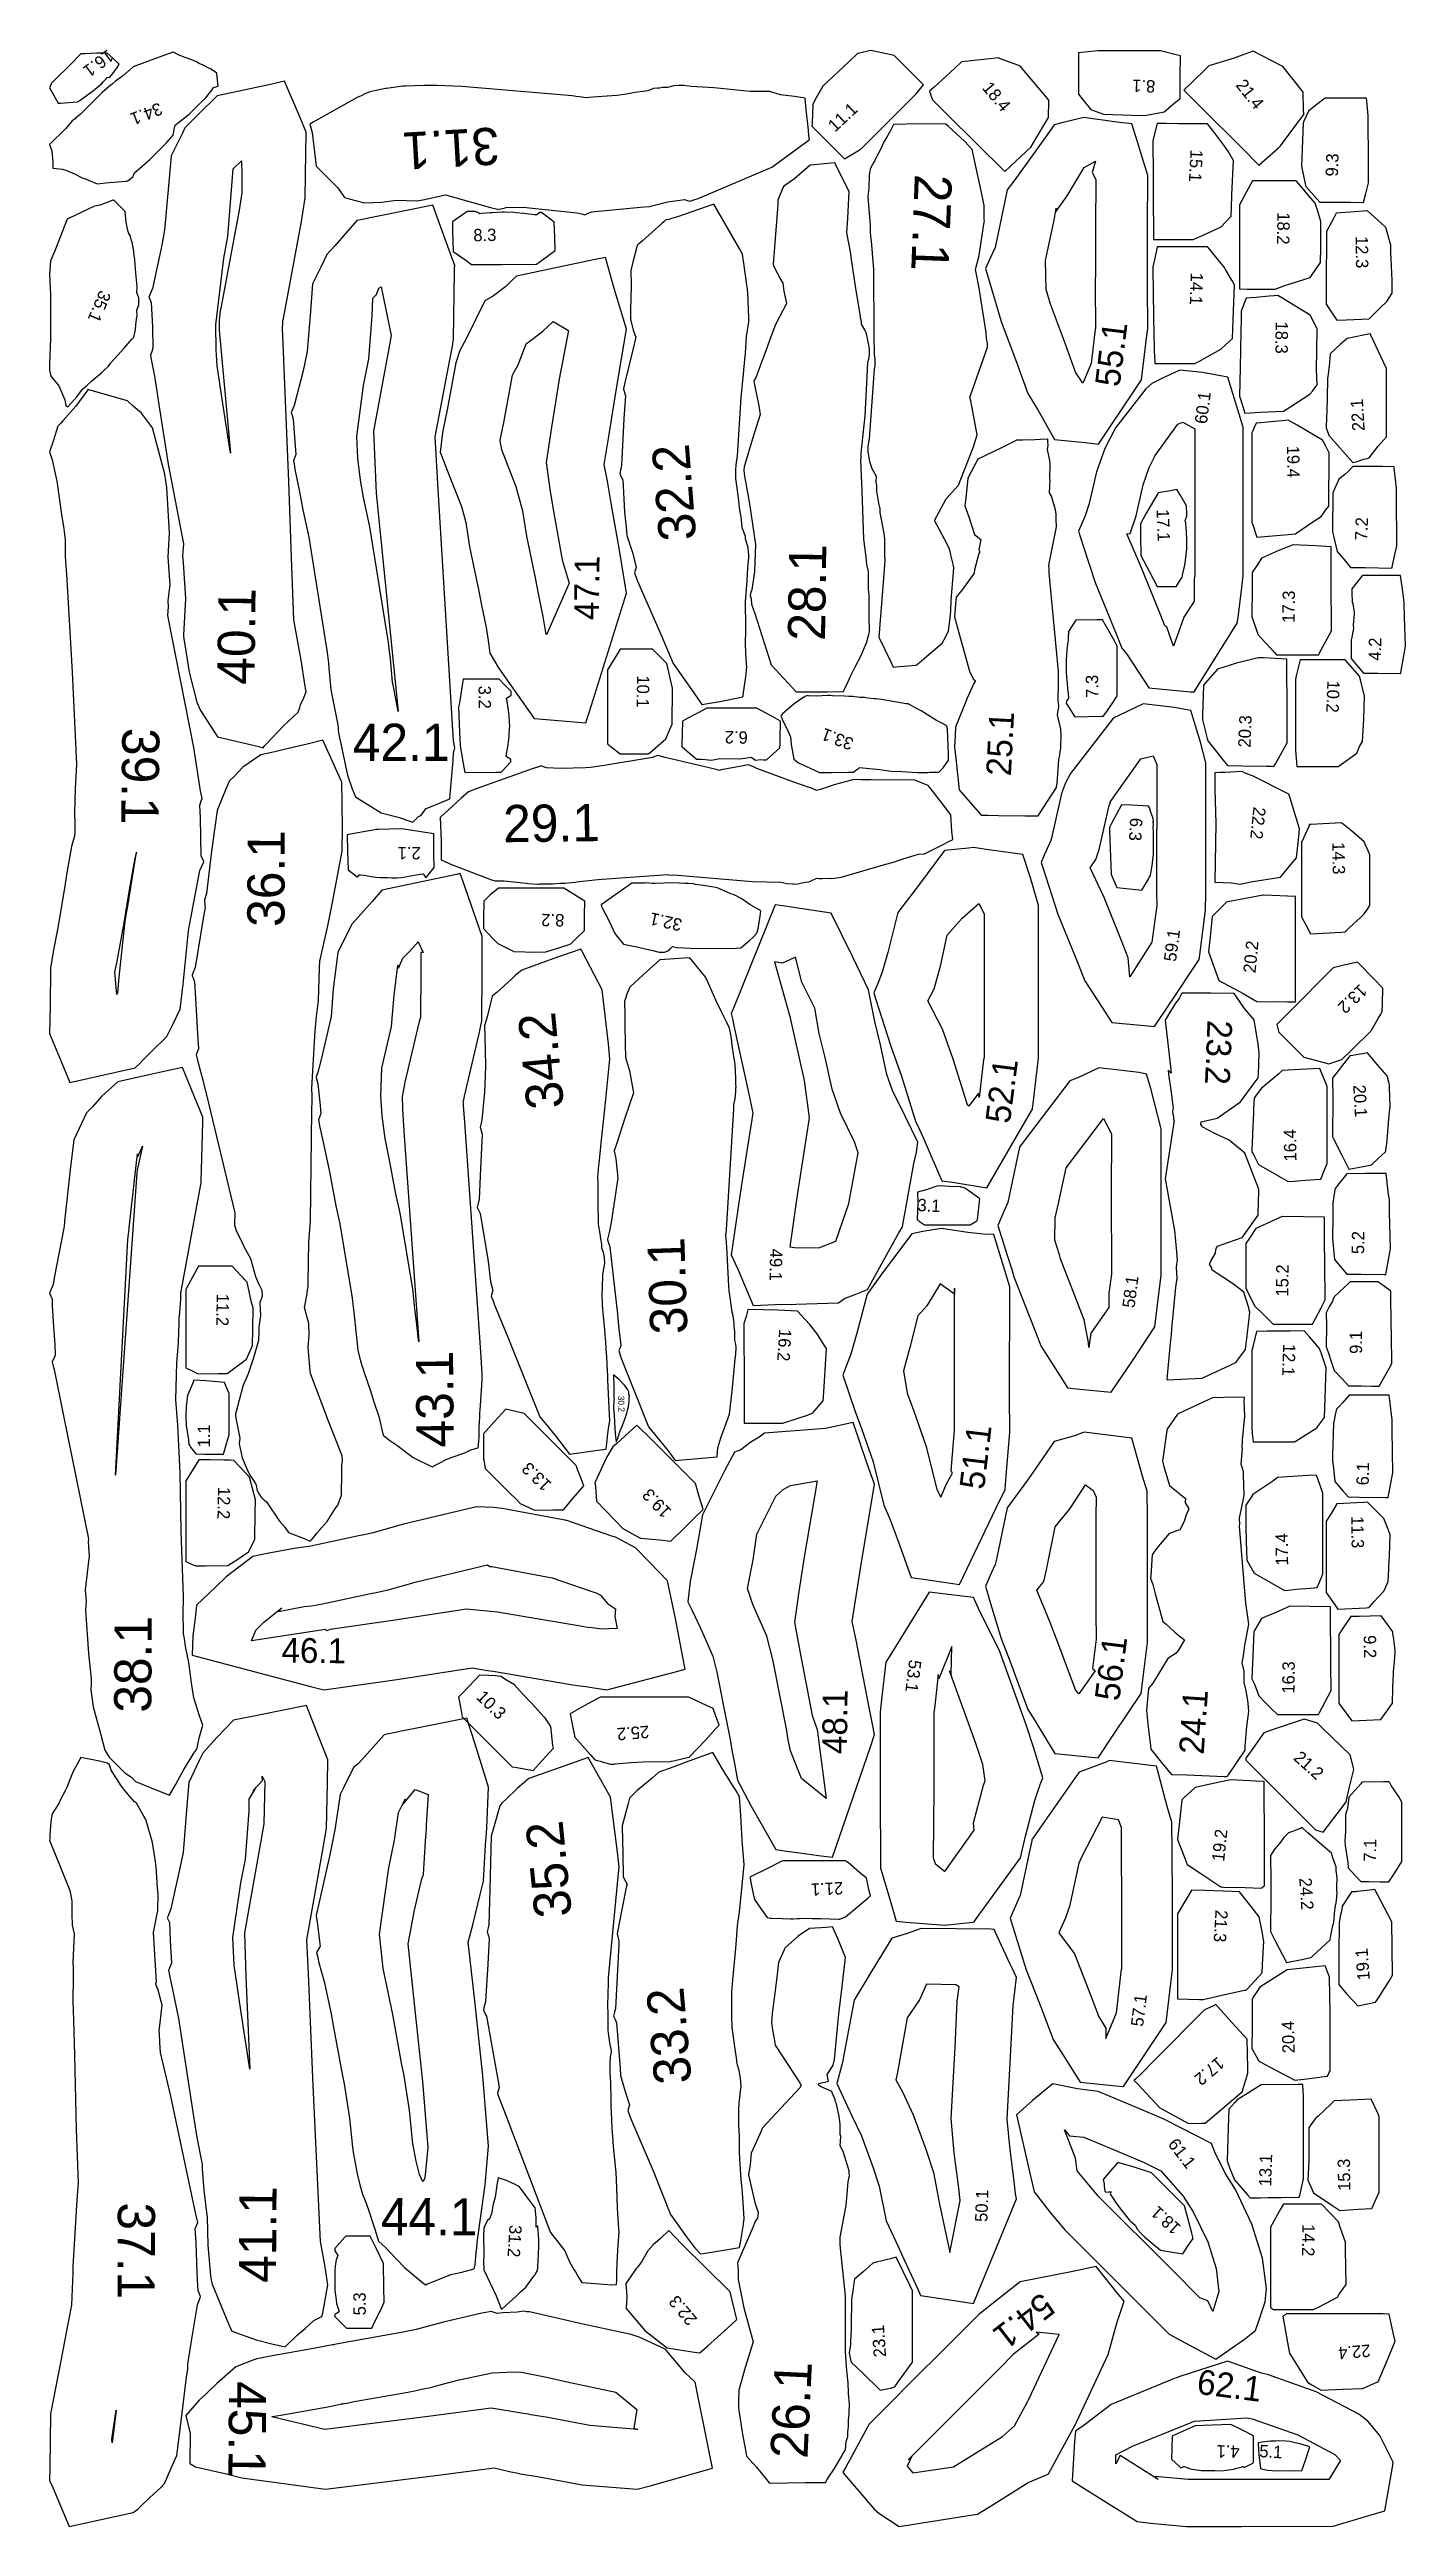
# Model space of a CAD drawing. Extents: x 0 to 219, y 1 to 401.
import ezdxf

# ---------------------------------------------------------------- set-up
doc = ezdxf.new("R2010")
doc.units = 0
doc.layers.add('PART', color=3, linetype='CONTINUOUS')
doc.layers.add('TEXT', color=2, linetype='CONTINUOUS')

msp = doc.modelspace()

# ---------------------------------------------------------------- texts
at = {"layer": 'TEXT'}
for s, height, rotation, p in [('16.1', 2, -143.163, (9.39329, 400.78)), ('8.1', 2, -182.032, (178.439, 395.69)), ('21.4', 2, -51.586, (191.28, 394.887)), ('34.1', 2, -158.6, (17.6927, 392.155)), ('11.1', 2, -316.975, (126.735, 387.247)), ('18.4', 2, -50.0426, (150.354, 394.432)), ('31.1', 6, -176.699, (72.3844, 388.131)), ('15.1', 2, -92.9803, (184.095, 384.544)), ('9.3', 2, -271.985, (207.864, 380.144)), ('27.1', 6, -92.164, (139.616, 380.613)), ('8.3', 2, 1.05831, (68.3925, 369.709)), ('18.2', 2, -90.9483, (198.12, 374.413)), ('12.3', 2, -89.3044, (210.727, 370.554)), ('14.1', 2, -91.9263, (184.138, 364.676)), ('35.1', 2, -112.898, (8.13783, 361.965)), ('55.1', 4, -277.173, (172.629, 346.109)), ('18.3', 2, -90.2791, (197.811, 356.777)), ('60.1', 2, -277.287, (186.726, 340.169)), ('22.1', 2, -266.679, (212.196, 339.157)), ('32.2', 6, -265.491, (104.355, 321.622)), ('19.4', 2, -89.2793, (199.66, 336.732)), ('17.1', 2, -87.9019, (178.608, 326.462)), ('7.2', 2, -271.698, (212.62, 321.452)), ('28.1', 6, -270.808, (125.111, 305.219)), ('47.1', 4, -270.604, (88.6315, 308.587)), ('40.1', 6, -270.725, (33.0516, 298.132)), ('17.3', 2, -270.79, (200.88, 308.144)), ('4.2', 2, -270.456, (214.83, 302.053)), ('3.2', 2, -89.9856, (69.2243, 298.007)), ('10.1', 2, -90.9618, (94.7982, 299.697)), ('7.3', 2, -269.03, (169.226, 296.059)), ('10.2', 2, -91.971, (206.169, 298.888)), ('42.1', 6, -359.946, (48.9342, 285.872)), ('25.1', 4, -272.957, (155.102, 283.353)), ('20.3', 2, -272.266, (193.76, 288.005)), ('39.1', 6, -90.6445, (11.7427, 291.225)), ('6.2', 2, -181.006, (112.68, 290.639)), ('33.1', 2, -200.376, (129.901, 289.414)), ('29.1', 6, 0.70903, (73.2185, 272.747)), ('6.3', 2, -92.9751, (174.35, 276.738)), ('22.2', 2, -96.0864, (194.254, 278.527)), ('36.1', 6, -270.144, (37.9078, 259.09)), ('2.1', 2, -179.735, (59.8837, 271.989)), ('14.3', 2, -89.1257, (206.954, 272.748)), ('8.2', 2, -180.972, (83.0692, 261.147)), ('32.1', 2, -192.649, (102.193, 260.305)), ('59.1', 2, -277.405, (181.749, 253.408)), ('20.2', 2, -275.59, (194.568, 251.577)), ('13.2', 2, -135.98, (211.405, 249.985)), ('34.2', 6, -264.58, (83.0079, 229.988)), ('23.2', 4, -92.3299, (186.84, 244.118)), ('52.1', 4, -277.326, (154.94, 227.236)), ('20.1', 2, -86.6577, (210.328, 233.557)), ('16.4', 2, -269.172, (201.194, 221.254)), ('3.1', 2, -2.79409, (139.992, 213.25)), ('30.1', 6, -268.05, (102.942, 193.459)), ('5.2', 2, -270.686, (212.085, 206.285)), ('49.1', 2, -90.8725, (116.239, 207.178)), ('15.2', 2, -270.444, (199.868, 199.432)), ('58.1', 2, -277.458, (175.046, 197.528)), ('11.2', 2, -90.9215, (26.9735, 199.909)), ('16.2', 2, -93.5978, (117.729, 194.267)), ('9.1', 2, -270.255, (211.763, 190.192)), ('43.1', 6, -269.67, (65.1967, 175.105)), ('12.1', 2, -91.9886, (199.045, 191.851)), ('30.2', 1, -88.0736, (91.7091, 183.421)), ('1.1', 2, -270.427, (25.8851, 175.098)), ('51.1', 4, -276.821, (150.772, 168.182)), ('13.3', 2, -224.08, (81.1255, 169.271)), ('6.1', 2, -271.099, (212.844, 168.976)), ('12.2', 2, -90.9889, (27.175, 168.741)), ('19.3', 2, -226.246, (100.478, 164.893)), ('17.4', 2, -269.209, (199.851, 156.045)), ('11.3', 2, -89.084, (210.003, 164.023)), ('38.1', 6, -270.312, (16.407, 132.287)), ('46.1', 4, -0.629959, (37.4055, 140.39)), ('56.1', 4, -277.2, (172.583, 134.056)), ('9.2', 2, -89.1372, (212.019, 144.807)), ('53.1', 2, -96.9172, (138.696, 140.917)), ('16.3', 2, -270.64, (200.857, 135.37)), ('10.3', 2, -44.0833, (68.723, 134.677)), ('48.1', 4, -270.578, (128.652, 125.617)), ('24.1', 4, -273.856, (186.211, 125.483)), ('25.2', 2, -175.465, (96.6726, 130.231)), ('21.2', 2, -42.031, (200.574, 124.83)), ('35.2', 6, -264.324, (84.2927, 99.5414)), ('19.2', 2, -275.969, (189.516, 108.228)), ('7.1', 2, -270.958, (214, 108.241)), ('21.1', 2, -176.728, (128, 105.015)), ('24.2', 2, -86.1989, (201.625, 105.61)), ('21.3', 2, -93.4499, (188.127, 100.527)), ('19.1', 2, -265.763, (213.03, 89.1747)), ('33.2', 6, -265.038, (103.603, 72.6305)), ('57.1', 2, -277.087, (176.433, 81.575)), ('20.4', 2, -268.422, (200.923, 77.3813)), ('17.2', 2, -139.454, (188.475, 76.8946)), ('61.1', 2, -52.293, (180.338, 62.6581)), ('13.1', 2, -271.902, (197.103, 55.8437)), ('15.3', 2, -269.186, (209.888, 55.1549)), ('37.1', 6, -90.1711, (11.0205, 53.2939)), ('41.1', 6, -270.372, (36.5296, 40.2833)), ('44.1', 6, -360.096, (53.434, 47.9884)), ('50.1', 2, -271.898, (151.313, 50.1078)), ('18.1', 2, -221.728, (182.702, 49.4024)), ('31.2', 2, -93.7203, (74.2203, 49.6954)), ('14.2', 2, -90.9821, (202.157, 49.8062)), ('5.3', 2, -269.881, (51.0208, 35.0546)), ('22.3', 2, -230.177, (104.606, 34.4734)), ('54.1', 4, -142.113, (160.117, 38.9182)), ('23.1', 2, -266.082, (134.976, 28.3848)), ('22.4', 2, -175.175, (213.035, 30.3814)), ('45.1', 6, -90.4161, (28.9655, 24.4715)), ('26.1', 6, -272.722, (122.273, 11.8724)), ('62.1', 4, -7.29302, (184.97, 22.4296)), ('4.1', 2, -180.659, (192.029, 14.0819)), ('5.1', 2, -3.28045, (195.14, 12.1937))]:
    msp.add_text(s, height=height, rotation=rotation, dxfattribs=at).set_placement(p)

# ---------------------------------------------------------------- linework, layer by layer
at = {"layer": 'PART', "color": 1}
for points in [[(12.8027, 397.222), (12.695, 397.148), (11.7459, 396.384), (10.6564, 395.553), (10.1451, 395.118), (9.29231, 394.439), (8.46398, 393.742), (5.0017, 390.252), (4.65413, 389.983), (4.24036, 389.649), (4.12816, 389.466), (3.83549, 389.277), (3.64269, 389.136), (2.62991, 387.925), (0, 385.334), (0.37373, 384.244), (0.51039, 382.51), (0.52079, 381.882), (0.53858, 381.535), (2.09558, 381.333), (2.64103, 381.173), (4.01956, 380.578), (5.26731, 379.979), (5.89673, 379.723), (7.70251, 379), (8.16491, 379.056), (9.02088, 379.148), (12.3747, 379.404), (12.5376, 379.449), (12.6373, 379.485), (12.6743, 379.515), (13.4131, 380.109), (13.4702, 380.235), (13.7284, 380.756), (16.208, 382.904), (17.6897, 384.411), (18.109, 384.842), (18.5518, 385.259), (18.7966, 385.54), (19.9315, 386.85), (20.1262, 387.736), (20.2847, 388.474), (22.298, 390.075), (22.5028, 390.255), (23.9674, 391.689), (24.6085, 392.319), (25.1434, 392.794), (25.9452, 393.845), (26.1666, 394.089), (26.4695, 394.523), (26.6626, 394.603), (27.0088, 394.686), (27.1402, 394.741), (27.2048, 394.772), (27.1056, 395.714), (26.9826, 396.845), (25.9609, 397.543), (25.7054, 397.65), (24.8067, 398.136), (24.1592, 398.408), (23.6925, 398.697), (22.9385, 399.003), (22.4481, 399.166), (22.0309, 399.303), (21.8746, 399.357), (21.176, 399.632), (21.0269, 399.693), (20.0369, 400.19), (20.0202, 400.198), (19.9087, 400.241), (15.3489, 398.585), (13.494, 397.856)], [(8.43067, 395.183), (8.6636, 395.462), (9.09361, 395.897), (9.26295, 396.101), (9.31404, 396.128), (9.7491, 396.221), (9.99998, 396.529), (10.8518, 397.668), (11.2573, 398.277), (10.2406, 399.217), (9.22304, 400.134), (8.73421, 400.098), (7.57039, 400.053), (5.73813, 399.951), (5.03867, 399.972), (4.42013, 399.306), (3.88411, 398.732), (0.31908, 395.252), (0.27181, 395.142), (0, 394.499), (0.62892, 393.373), (1.40239, 392), (1.76042, 392.022), (4.50178, 392.216), (4.86898, 392.414), (4.96145, 392.481), (7.11167, 394.071), (7.44889, 394.347)], [(129.016, 398.741), (124.754, 394.764), (123.679, 392.869), (123.141, 391.832), (123.023, 388.801), (123, 388.293), (125.916, 385.379), (128.281, 383), (128.92, 383.389), (130.545, 384.384), (130.866, 384.58), (130.974, 384.646), (132.071, 385.744), (139.497, 393.169), (139.802, 393.533), (141.001, 394.977), (139.302, 396.674), (136.28, 399.694), (133.553, 400.287), (132.444, 400.495), (130.702, 400.087), (130.363, 399.998)], [(176.68, 390), (177.603, 390.168), (179.847, 390.585), (181.676, 392.17), (182.391, 392.773), (182.429, 396.181), (182.48, 399.648), (181.784, 399.824), (179.258, 400.452), (176.785, 400.452), (169.112, 400.449), (167.035, 400.233), (166, 400.126), (166, 396.377), (166, 393.439), (166.788, 392.481), (167.572, 391.525), (167.994, 390.983), (168.287, 390.849), (170.039, 390.211), (174.618, 390.067)], [(192.362, 384.797), (195.125, 382), (198.275, 384.814), (198.594, 385.099), (201.385, 388.89), (202.361, 390.195), (202.329, 390.988), (202.288, 393.788), (201.144, 395.218), (198.986, 397.921), (197.106, 398.909), (194.213, 400.391), (192.431, 399.763), (192.017, 399.612), (191.116, 399.288), (187.057, 398.035), (186.266, 397.285), (183, 394.125), (185.915, 391.214)], [(151.238, 399.124), (147.149, 398.674), (146.026, 397.62), (144.013, 395.781), (142.71, 394.57), (142, 393.928), (142.367, 392.816), (142.481, 392.521), (144.821, 390.182), (154.103, 381), (156.78, 383.473), (158.341, 384.907), (158.854, 385.797), (161.182, 389.711), (161.206, 392.343), (161.208, 392.503), (161.167, 392.552), (160.728, 393.077), (156.924, 397.623), (156.646, 397.957), (153.263, 399.238), (153.087, 399.295)], [(21.4606, 318.953), (21.4967, 318.477), (21.5706, 317.823), (21.9362, 312.077), (21.6258, 306.147), (21.6294, 305.885), (21.6485, 305.646), (22.5167, 300.174), (23.7852, 295.36), (24.14, 294.485), (24.3587, 293.992), (26.6166, 290.513), (27.1125, 289.75), (33.781, 288.178), (34.4547, 288), (34.6955, 288.296), (35.029, 288.633), (37.7004, 291.458), (40.127, 293.75), (40.3692, 294.511), (40.4939, 294.925), (41.0136, 296.06), (41.2496, 296.624), (41.3784, 297.001), (41.1675, 298.255), (40.6162, 302.13), (39.4123, 308.633), (39.051, 318.698), (38.5897, 330.976), (37.5961, 355.739), (37.6258, 356.465), (37.6543, 356.928), (37.7517, 357.284), (40.6589, 372.922), (41.2365, 376.714), (41.2817, 380.408), (41.3784, 387.348), (40.3643, 389.8), (37.9286, 395.559), (35.6333, 395.043), (27.0597, 393.191), (24.0683, 390.27), (21.8518, 388.044), (21.4323, 387.177), (19.6353, 383.518), (19.6256, 383.497), (19.6243, 383.495), (19.6216, 383.465), (18.5711, 371.537), (18.107, 369.069), (16.6268, 362.108), (16.1527, 360.994), (16, 360.668), (16.1152, 360.47), (16.4147, 359.848), (16.5996, 355.905), (16.6678, 352.469), (16.5026, 351.938), (16.2643, 351.362), (16.4148, 350.624), (16.5211, 350.104), (16.9581, 347.968), (17.7313, 342.704), (19.1262, 333.73), (21.624, 320.911)], [(98.0877, 394.44), (97.4427, 394.348), (96.5405, 394.018), (95.2945, 393.834), (94.5046, 393.7), (93.0634, 393.45), (91.5385, 393.257), (88.4111, 393.022), (86.3385, 392.879), (85.9381, 392.962), (84.9425, 393.081), (84.3213, 393.189), (66.5254, 394.688), (62.4708, 394.853), (62.1877, 394.858), (61.4449, 394.881), (60.426, 394.843), (58.9023, 394.808), (57.4129, 394.736), (57.0087, 394.732), (55.1287, 394.501), (54.7537, 394.447), (54.3607, 394.391), (54.2105, 394.363), (53.1998, 394.155), (51.7522, 393.832), (50.9843, 393.578), (50.2633, 393.211), (49.6577, 392.924), (42.5285, 388.962), (42, 388.615), (42.3464, 387.266), (43.001, 381.851), (46.442, 378.397), (47.5648, 376.81), (48.3253, 376.566), (50.8242, 375.899), (52.2532, 375.962), (53.6375, 376.031), (55.9082, 376.36), (59.2759, 376.23), (60.2171, 376.41), (63.8917, 377.205), (69.4478, 375.643), (71.1335, 375.148), (72.2801, 374.875), (72.348, 374.854), (73.4979, 375.134), (73.5327, 375.142), (73.6217, 375.153), (76.5307, 375.222), (77.3836, 375.114), (85.1283, 374.303), (86.0303, 374.073), (86.3385, 374), (87.1511, 374.339), (87.4541, 374.463), (95.9185, 375.256), (96.7792, 375.337), (97.1645, 375.415), (99.7688, 376.104), (102.471, 376.456), (102.92, 376.312), (103.314, 376.181), (103.952, 376.402), (104.648, 376.648), (109.346, 378.587), (116.511, 381.662), (122.126, 385.79), (122.608, 386.119), (122.53, 386.719), (122.428, 387.633), (122.052, 390.969), (121.895, 392.822), (120.204, 393.079), (117.925, 393.364), (116.51, 393.797), (116.195, 393.885), (113.819, 393.9), (113.491, 393.9), (113.036, 393.911), (107.173, 394.472), (103.531, 394.706), (102.351, 394.868), (101.597, 394.881), (100.729, 394.799), (99.6855, 394.55), (98.8751, 394.509), (98.4198, 394.449)], [(202.387, 389.101), (202.252, 388.799), (202, 381.82), (202, 381.815), (202.589, 378.99), (202.695, 378.542), (203.179, 378.003), (204.958, 376.035), (205.309, 376.034), (205.943, 376.031), (209.89, 376.015), (212.023, 376), (212.367, 377.403), (212.8, 379.142), (212.795, 382.21), (212.776, 389.966), (212.532, 392.327), (212.484, 392.802), (210.673, 392.802), (205.837, 392.802), (204.061, 391.455), (203.125, 390.726)], [(133.138, 350.727), (133.139, 349.579), (133.141, 349.548), (133.053, 349.062), (132.267, 337.854), (132.14, 337.268), (132.055, 336.994), (132.003, 336.638), (132.021, 336.144), (132, 335.973), (132.035, 335.73), (132.304, 334.205), (132.67, 333.058), (133.357, 331.805), (133.311, 330.833), (133.443, 330.364), (133.439, 329.395), (133.735, 327.45), (133.882, 326.809), (133.947, 326.671), (133.95, 325.968), (134.631, 322.573), (134.73, 321.711), (134.691, 319.042), (134.767, 318.213), (134.379, 313.305), (133.814, 305.85), (135.714, 301.853), (136.121, 301), (136.482, 301.03), (139.844, 301.317), (140.62, 301.967), (141.943, 303.081), (144.037, 304.85), (144.61, 305.966), (145.045, 306.879), (145.144, 307.69), (145.188, 308.055), (145.411, 310.06), (145.49, 311.816), (145.56, 313.103), (145.895, 316.961), (145.83, 317.398), (145.429, 319.152), (145.278, 319.887), (145.211, 320.022), (144.782, 320.962), (142.797, 324.685), (144.66, 328.176), (146.669, 330.384), (149.073, 336.547), (149.079, 336.56), (149.081, 336.573), (149.665, 338.513), (148.629, 343.949), (148.483, 344.548), (148.933, 345.734), (151.335, 352.647), (151.311, 353.264), (151.182, 354.056), (151.098, 355.009), (149.998, 362.161), (149.399, 365.18), (149.983, 367.404), (150.303, 369.657), (150.813, 372.826), (150.845, 373.02), (150.817, 373.253), (150.793, 375.085), (150.797, 375.538), (150.75, 375.749), (150.538, 376.832), (148.857, 384.549), (147.6, 385.868), (145.031, 388.215), (144.636, 388.601), (140.316, 388.694), (136.186, 388.579), (135.64, 387.499), (135.197, 386.753), (134.526, 385.545), (134.228, 384.875), (133.213, 382.929), (133.085, 382.663), (132.983, 382.467), (132.571, 381.745), (132.415, 381.355), (132.336, 381.039), (132.27, 380.774), (132.259, 380.517), (132.169, 378.365), (132.168, 378.308), (132.168, 378.307), (132.001, 377.01), (132, 377.005), (132, 376.951), (132.06, 376.228), (132.388, 372.303), (132.405, 372.104), (132.405, 371.769), (132.412, 371.536), (132.421, 371.208), (132.437, 370.552), (132.438, 370.517), (132.44, 370.493), (132.582, 369.815), (132.864, 365.824), (132.933, 365.194), (133.02, 354.548), (133.058, 351.452)], [(177.157, 365.236), (177.168, 371.969), (177.175, 380.347), (176.272, 383.307), (175.52, 385.749), (174.632, 388.669), (172.203, 388.965), (166.869, 389.683), (163.542, 388.907), (162.076, 388.494), (161.227, 387.274), (157.383, 381.964), (155.559, 379.433), (154.528, 378.02), (153.864, 374.884), (152.558, 368.729), (151.826, 367.122), (151, 365.341), (152.746, 359.544), (153.555, 356.787), (156.017, 350.205), (157.84, 345.166), (159.46, 342.518), (160.655, 340.405), (162.128, 337.761), (167.072, 337.231), (169.251, 337), (175.425, 346.225), (176.2, 347.382), (176.989, 354.089), (177.175, 355.641), (177.146, 362.485)], [(178.711, 388.721), (178.283, 387.078), (178, 385.937), (178.06, 380.389), (178.073, 376.202), (178.095, 371.391), (178.118, 370.638), (178.139, 370.009), (180.798, 370), (184.493, 370), (186.114, 370.688), (189.014, 372.034), (190.538, 373.668), (190.636, 373.755), (190.645, 374.06), (190.676, 374.999), (190.75, 377.221), (191.04, 382.78), (190.232, 384.137), (189.639, 385.007), (188.009, 387.15), (186.834, 388.645), (184.991, 388.654), (182.165, 388.684), (180.145, 388.702)], [(29.2115, 335.532), (27.8596, 344.247), (27.0687, 349.622), (26.9097, 352.219), (26.8386, 356.256), (28.1408, 367), (28.7599, 370.465), (29.6491, 381.399), (30.9903, 382.71), (31.0376, 380.544), (31.0268, 377.563), (30.5748, 374.731), (27.6828, 359.176), (27.5281, 358.483), (27.393, 356.966), (27.3584, 355.351)], [(131.006, 356.359), (131.016, 356.762), (130.828, 357.373), (130.823, 357.639), (130.658, 358.576), (130.04, 362.462), (129.354, 367.179), (129.273, 367.737), (128.65, 371.095), (128.789, 373.427), (129.023, 377.679), (126.828, 382.176), (126.768, 382.298), (126.74, 382.353), (126.709, 382.351), (122.726, 381.98), (120.218, 379.771), (118.45, 378.623), (118.315, 378.351), (117.513, 376.375), (117.501, 375.985), (117.479, 375.634), (116.773, 366.011), (116.832, 365.754), (118.011, 363.514), (118.286, 362.946), (118.489, 361.659), (118.891, 359.695), (117.142, 356.282), (116.22, 353.849), (115.761, 352.639), (115.238, 351.169), (114.869, 350.216), (114.315, 348.71), (114.013, 347.828), (113.621, 347.193), (113.747, 346.556), (114.413, 343.187), (114.656, 341.77), (113.399, 337.838), (112.087, 333.329), (112, 332.807), (112.06, 332.254), (112.18, 331.504), (112.281, 330.976), (112.931, 327.356), (113.879, 320.788), (113.754, 316.419), (113.283, 313.461), (113.124, 313.12), (113.048, 312.569), (113.193, 312.083), (113.277, 311.18), (113.786, 309.637), (116.437, 301.398), (116.454, 301.379), (120.478, 297), (120.887, 297.001), (121.697, 297.001), (125.591, 297.033), (128.121, 297.053), (128.441, 297.821), (128.628, 298.202), (129.348, 299.791), (129.923, 300.96), (130.905, 302.785), (131.794, 304.93), (132.204, 306.279), (132.27, 306.695), (132.302, 307.112), (132.287, 307.373), (132.263, 308.549), (132.249, 309.231), (132.239, 309.76), (132.227, 311.669), (132.223, 312.258), (132.221, 312.593), (132.146, 313.607), (132.12, 313.964), (132.124, 314.258), (132.112, 314.444), (132.13, 314.829), (132.138, 315.535), (132.135, 316.126), (132.133, 316.337), (132.13, 316.413), (131.926, 317.345), (131.877, 317.554), (131.764, 318.744), (131.38, 321.633), (131.131, 329.453), (130.905, 334.473), (130.958, 334.689), (130.945, 335.528), (131.606, 341.546), (132, 350.048), (132.077, 350.451), (132.215, 350.935), (132.291, 351.564), (132.271, 351.902), (132.302, 352.228), (132.224, 352.689), (131.849, 354.557), (131.836, 354.719), (131.806, 354.796), (131.533, 355.449)], [(168.729, 362.469), (168.76, 355.798), (168.631, 355.076), (168.058, 350.019), (166.705, 346.801), (165.521, 348.607), (163.913, 353.117), (161.498, 359.569), (160.81, 361.953), (160.698, 366.592), (162.097, 373.139), (162.414, 375.082), (162.376, 374.498), (164.204, 377.034), (166.926, 381.616), (168.774, 382.626), (168.225, 380.842), (168.785, 379.683), (168.752, 371.98), (168.741, 365.256)], [(13.9914, 364.034), (13.8391, 365.843), (13.7349, 366.786), (13.6894, 367.146), (13.6731, 367.363), (13.6023, 368.131), (13.3127, 369.584), (13.1817, 369.976), (13.049, 370.547), (12.7313, 371.092), (12.5442, 372.021), (12.3759, 372.822), (12.2189, 374.501), (10.5881, 376.128), (10.3336, 376.392), (10.245, 376.356), (10.2287, 376.349), (9.02286, 375.876), (8.09677, 375.523), (7.26454, 375.373), (3.18379, 373.43), (3.11654, 373.401), (3.07742, 373.384), (3.05591, 373.374), (2.86953, 373.275), (0.86073, 368.196), (0.14674, 366.554), (0, 364.4), (0.11183, 362.176), (0.16612, 361.204), (0.12977, 360.956), (0.16892, 360.091), (0.16803, 359.432), (0.14773, 353.967), (0.01197, 349.978), (0, 348.911), (0.2136, 347.944), (1.51183, 346.383), (2.44532, 344.127), (2.64419, 343.213), (2.92825, 343), (4.41073, 344.628), (5.29406, 345.846), (6.07624, 346.523), (6.75421, 347.157), (8.47573, 348.604), (8.79221, 348.902), (9.50386, 349.556), (9.8501, 350.07), (12.0218, 352.491), (13.3474, 353.976), (13.6173, 354.269), (13.8441, 355.447), (13.9252, 356.215), (14.0473, 357.087), (14.0995, 357.496), (14.1461, 357.644), (14.1008, 358.625), (14.3039, 359.131), (14.3542, 359.312), (14.4014, 359.487), (14.3923, 359.844), (14.3822, 360.243), (14.3924, 360.626), (14.316, 360.844), (14.1019, 361.452), (14.1187, 362.441)], [(112.279, 322.102), (112.254, 322.253), (111.77, 323.496), (111.753, 323.599), (111.684, 323.962), (111.626, 324.856), (111.342, 326.688), (111.164, 328.346), (110.725, 331.438), (110.708, 332.798), (110.791, 333.648), (111.014, 335.11), (111.604, 344.47), (111.964, 348.355), (112.201, 350.623), (112.298, 351.587), (112.458, 354.382), (112.833, 356.746), (112.814, 357.291), (112.814, 357.365), (112.657, 361.474), (112.627, 361.798), (112.606, 362.069), (112.511, 362.715), (111.993, 366.165), (111.869, 367.252), (111.829, 367.628), (111.352, 368.46), (107.156, 375.734), (101.298, 373.681), (100.204, 373.322), (99.91, 373.239), (99.4164, 373.169), (99.1075, 372.848), (98.7859, 372.61), (95.6728, 369.797), (94.8955, 369.126), (94.8186, 369.06), (94.1049, 366.36), (93.7992, 364.996), (93.8239, 362.631), (93.7979, 360.445), (93.7172, 358.893), (93.7527, 357.144), (94.174, 355.391), (94.5902, 354.231), (94.0885, 352.21), (92.8774, 347.123), (92.835, 346.922), (92.6215, 345.93), (92.8737, 344.936), (92.9191, 344.766), (92.7636, 342.604), (92.6725, 341.1), (92.2883, 333.516), (92.1841, 333.067), (92, 332.276), (92.2947, 331.627), (92.4805, 331.203), (92.7909, 326.058), (93.0699, 323.025), (93.1605, 322.27), (94.1216, 319.362), (94.6375, 317.074), (94.4932, 316.579), (94.3811, 316.201), (94.6478, 315.481), (94.8689, 314.884), (98.7251, 306.068), (100.605, 301.592), (103.973, 296.838), (105.235, 295), (108.152, 295.484), (111.871, 296.202), (111.881, 296.285), (111.886, 296.331), (111.888, 296.348), (111.917, 296.556), (112.325, 299.45), (112.509, 301.077), (112.42, 302.308), (112.295, 304.583), (112.345, 307.119), (112.318, 308.978), (112.293, 310.063), (112.298, 311.57), (112.55, 314.952), (112.64, 317.051), (112.833, 318.714), (112.832, 319.061), (112.692, 320.273), (112.313, 321.726), (112.299, 321.917), (112.283, 322.024)], [(205.139, 372.924), (204.628, 374.552), (204.194, 375.88), (202.934, 377.377), (201.865, 378.603), (201.117, 379.46), (198.152, 379.462), (194.07, 379.47), (193.489, 378.387), (192, 375.616), (192, 374.361), (192.001, 371.961), (192.002, 364.261), (192.002, 362.073), (192, 362.041), (193.217, 362), (194.788, 362.011), (195.669, 362.002), (196.528, 362.018), (197.748, 362.007), (199.139, 362.517), (203.369, 363.878), (204.079, 364.923), (205.065, 366.303), (205.092, 368.731), (205.115, 370.722)], [(44.8096, 303.394), (44.9023, 302.493), (44.9928, 301.657), (45.0832, 300.858), (45.3974, 297.389), (45.6136, 296.265), (46.4518, 291.957), (46.576, 291.286), (46.5861, 290.918), (46.636, 290.384), (48.0607, 283.588), (48.8251, 281.396), (49.382, 280.085), (53.5031, 277.481), (56.2509, 276.788), (58.6295, 276), (59.5451, 276.899), (59.9293, 277.094), (60.767, 278.193), (61.9862, 278.665), (64.6023, 279.773), (64.7762, 282.316), (65.1084, 285.941), (65.1998, 287.045), (65.368, 288.013), (65.1745, 289.14), (62.6916, 329.658), (62.2377, 338.186), (64.5812, 350.588), (65.0027, 352.818), (65.1917, 353.956), (65.3537, 364.829), (65.363, 365.458), (65.368, 365.823), (65.1239, 366.493), (61.8469, 375.544), (49.6457, 373.088), (49.6159, 373.082), (49.5923, 373.077), (46.0033, 369.006), (44.7409, 367.587), (43.7699, 365.548), (42.4019, 362.854), (42.0874, 358.443), (41.5844, 351.954), (40.9047, 348.795), (39.4932, 343.248), (39.1491, 342.455), (39, 342.049), (39.095, 341.827), (39.3073, 341.015), (39.5944, 337.396), (39.7636, 335.34), (39.404, 334.441), (39.3558, 334.304), (39.4526, 333.764), (39.5942, 332.929), (40.3275, 329.267), (40.8564, 326.387), (41.8217, 321.976)], [(71.4231, 374.33), (71.1522, 374.309), (69.6252, 374.178), (69.4444, 374.155), (69.0887, 374.347), (68.6665, 374.529), (67.8755, 374.527), (67.3954, 374.526), (67.1705, 374.377), (65, 372.834), (65.0323, 371.422), (65.1054, 368.076), (67.1634, 366.656), (68.094, 366), (72.981, 366), (78.5474, 366.007), (79.7272, 366.91), (81.5701, 368.258), (81.5025, 370.362), (81.4282, 372.807), (80.0197, 373.865), (79.345, 374.361), (79.1845, 374.36), (78.9829, 374.345), (78.8784, 374.226), (78.5188, 373.957), (78.3753, 373.996), (78.2536, 373.999), (76.9205, 374.17), (76.531, 374.213), (75.2631, 374.335), (74.9001, 374.35), (73.3919, 374.423), (73.0518, 374.402)], [(216.647, 362.511), (216.649, 363.057), (216.63, 363.38), (216.559, 364.55), (216.457, 366.91), (216.418, 367.797), (216.419, 367.874), (216.424, 369.091), (215.705, 371.565), (215.597, 371.939), (215.423, 372.101), (212.638, 374.62), (209.858, 374.418), (207.598, 374.279), (207.258, 373.592), (206.028, 371.289), (206.027, 371.107), (206.025, 370.614), (206, 362.974), (206, 359.595), (207.384, 357.467), (207.696, 357), (209.179, 357.065), (212.886, 357.224), (214.619, 358.933), (215.799, 360.046), (216.15, 360.607), (216.643, 361.369), (216.646, 362.074)], [(185.44, 350.348), (189.004, 352.301), (189.75, 353.002), (190.881, 354.019), (190.982, 357.022), (191.175, 362.713), (190.741, 363.461), (189.754, 365.164), (189.556, 365.469), (188.547, 366.718), (187.207, 368.377), (186.824, 368.849), (183.653, 368.845), (180.127, 368.849), (179.456, 368.828), (178.684, 368.807), (178.253, 366.739), (178, 365.573), (178.086, 361.206), (178.195, 354.427), (178.224, 352.815), (178.241, 351.655), (178.255, 351.44), (178.344, 350.005), (178.753, 350.002), (184.819, 350), (184.969, 350.096)], [(71.026, 303.262), (72.443, 300.918), (78.2002, 292.73), (78.2446, 292.725), (86.5461, 292), (87.4446, 294.848), (93.1014, 312.919), (91.9485, 319.871), (90.6266, 327.468), (90.0144, 330.996), (89.5011, 333.709), (90.2542, 338.215), (91.4704, 345.951), (93.1014, 355.519), (91.094, 362.089), (89.6738, 367.102), (87.7391, 366.7), (75.3462, 364.111), (74.7215, 363.512), (73.6195, 362.434), (71.6087, 360.939), (70.2142, 360.126), (67.227, 353.96), (66.2212, 352.118), (65.5302, 350.085), (64.1339, 342.506), (63.5004, 339.428), (63.4009, 338.799), (63, 335.704), (63.2601, 335.131), (64.2093, 332.636), (66.463, 326.948), (67.1602, 324.334), (67.776, 320.401), (69.2117, 313.543), (69.6774, 311.018), (70.4496, 307.402), (70.7848, 305.321)], [(51.6782, 323.67), (50.6539, 328.395), (50.1475, 331.162), (49.7441, 334.696), (49.5634, 338.197), (50.6292, 346.459), (51.5113, 350.737), (52.0605, 357.696), (52.1339, 360.549), (52.736, 361.117), (53.1424, 362.162), (53.4976, 362.384), (55.1425, 354.499), (54.754, 352.445), (52.2771, 339.086), (52.7083, 329.06), (56.2711, 293.855), (55.4315, 298.171), (55.3325, 298.536), (55.0397, 301.801), (54.9333, 302.757), (54.8483, 303.541), (54.688, 304.956)], [(204.512, 355.299), (204.515, 355.573), (204.517, 355.663), (204.489, 355.715), (203.367, 357.784), (198.845, 360.591), (198.193, 360.995), (197.601, 360.943), (196.801, 360.875), (194.695, 360.642), (193.084, 360.538), (192.812, 359.846), (192.26, 358.428), (192.235, 357.132), (192.197, 355.153), (192.085, 349.354), (192, 344.745), (192.538, 343.045), (192.872, 342), (195.395, 342.129), (199.109, 342.329), (200.272, 343.083), (203.363, 345.031), (203.755, 345.557), (204.022, 345.9), (204.517, 346.558), (204.44, 348.972)], [(80.0866, 306.616), (79.6685, 309.194), (78.8838, 312.874), (78.4161, 315.409), (77.0023, 322.155), (76.3684, 326.18), (75.3122, 330.094), (72.9547, 336.059), (72.7088, 337.548), (72.7136, 337.607), (73.3596, 340.748), (74.7079, 348.092), (74.824, 348.351), (75.6316, 349.769), (76.8789, 353.165), (79.6028, 355.195), (81.264, 356.774), (83.7124, 355.3), (82.2035, 347.476), (80.9819, 339.706), (80.1148, 334.021), (80.772, 329.33), (81.3738, 325.859), (82.69, 318.296), (83.8584, 314.582), (80.2049, 306.205)], [(206.214, 347.641), (206.21, 347.5), (206.13, 344.486), (206.068, 342.189), (206.046, 341.343), (206, 339.629), (206.421, 338.42), (206.429, 338.394), (206.562, 338.241), (210.261, 334), (210.949, 334.213), (212.074, 334.548), (212.566, 334.692), (212.896, 334.786), (214.384, 336.641), (215.73, 338.193), (215.735, 340.714), (215.735, 349.17), (213.192, 354.578), (213.101, 354.771), (213.052, 354.761), (209.346, 354.024), (208.279, 353.116), (206.634, 351.582), (206.629, 351.468), (206.624, 351.398), (206.446, 349.595), (206.221, 347.883)], [(179.449, 347.566), (177.863, 346.77), (176.873, 345.926), (171.978, 339.601), (170.248, 336.311), (168.904, 332.513), (167.754, 327.386), (167.072, 325.439), (166, 322.964), (166.778, 320.571), (168.694, 314.689), (172.084, 306.379), (173.026, 304.085), (173.788, 303.09), (177.367, 297.665), (184.019, 297.037), (184.69, 297), (189.65, 304.945), (191.611, 308.095), (191.749, 309.017), (192.432, 314.309), (192.569, 315.818), (192.567, 338.376), (192.569, 338.882), (192.567, 339.75), (192.532, 339.888), (190.113, 347.786), (186.007, 348.535), (182.355, 348.947)], [(14.5834, 237.044), (15.0644, 237.57), (16.2625, 238.809), (18.9326, 241.426), (19.8215, 243.262), (21.0624, 245.841), (21.547, 249.879), (22.4361, 258.471), (22.4695, 258.758), (22.8209, 260.495), (24.2544, 268.212), (24.8905, 269.597), (24.9186, 269.663), (24.8994, 269.709), (24.4654, 270.481), (24.3422, 276.711), (24.235, 278.723), (24.4535, 279.44), (24.6241, 279.797), (24.4804, 280.556), (24.3653, 281.07), (23.2682, 288.064), (19.0961, 309.316), (19.2141, 310.754), (19.1565, 311.769), (19.4509, 314.271), (19.1606, 318.736), (19.3624, 322.697), (18.9396, 329.968), (18.5943, 332.125), (18.0055, 334.347), (16.5928, 339.643), (14.8409, 342.008), (13.4666, 343.126), (12.5773, 343.994), (6.33971, 345.767), (6.19869, 345.809), (6.17205, 345.764), (4.8472, 343.903), (4.22215, 343.104), (2.15244, 340.759), (1.82414, 340.354), (1.35392, 339.878), (0.61413, 337.623), (0, 335.753), (0.20699, 335.081), (0.40452, 334.482), (1.16515, 331.003), (1.96687, 325.264), (2.28561, 323.379), (2.36057, 322.863), (2.51586, 321.581), (2.54484, 318.945), (2.58707, 318.056), (2.73245, 316.008), (3.65587, 300.185), (4.35417, 285.36), (4.1604, 281.359), (4.03729, 277.464), (4.05707, 275.794), (4.07629, 274.181), (3.97541, 273.592), (3.55473, 272.044), (2.77149, 267.798), (2.50878, 266.057), (1.75418, 261.466), (1.25758, 258.657), (0.66346, 255.417), (0.12878, 252.425), (0.093, 246.299), (0, 241.895), (1.86425, 237.377), (3.26266, 234), (7.57942, 234.976), (13.7983, 236.344)], [(184.766, 339.46), (184.763, 338.885), (184.76, 338.376), (184.763, 315.862), (184.682, 315.244), (184.672, 311.67), (183.027, 309.077), (181.343, 304.384), (180.255, 307.464), (179.957, 307.677), (179.311, 309.331), (176.006, 317.423), (173.792, 322.494), (174.328, 322.56), (175.311, 325.429), (176.422, 330.413), (177.41, 333.206), (178.406, 335.172), (182.056, 340.185), (182.854, 340.541)], [(206.415, 329.118), (206.449, 333.418), (206.483, 335.587), (205.924, 336.64), (205.372, 337.642), (201.288, 340.037), (199.859, 340.86), (198.859, 340.762), (197.687, 340.648), (195.976, 340.478), (194.661, 340.348), (194.369, 339.661), (194.005, 338.738), (194, 335.075), (194, 324.34), (194.064, 324.152), (194.786, 322), (200.506, 322.453), (200.974, 322.49), (201.049, 322.54), (201.226, 322.662), (203.997, 324.562), (205.187, 325.332), (205.935, 326.385), (206.407, 327.001), (206.402, 327.827)], [(149.236, 322.398), (150.234, 321.595), (149.911, 319.931), (150.081, 319.634), (149.955, 319.335), (149.226, 316.72), (149.156, 316.195), (147.223, 313.467), (146.255, 312.321), (146.225, 311.827), (146, 309.103), (146.981, 305.591), (148.442, 300.353), (149.021, 299.118), (149.398, 298.804), (149.131, 298.386), (148.03, 295.975), (146.196, 291.333), (146.122, 289.953), (146, 288.125), (146.26, 285.781), (146.775, 281.185), (149.964, 277.516), (150.305, 277.104), (151.324, 277.102), (153.12, 277.089), (157.332, 277.038), (159.521, 277), (160.257, 278.217), (162.488, 281.574), (162.539, 282.107), (162.567, 282.225), (162.686, 283.773), (162.853, 286.11), (162.961, 286.522), (163.132, 287.695), (163.167, 287.828), (163.162, 287.89), (163.174, 287.94), (163.177, 288.021), (163.183, 288.062), (163.188, 288.346), (163.216, 289.861), (163.183, 290.991), (162.611, 293.31), (162.843, 294.653), (162.837, 294.718), (162.773, 295.264), (162.749, 295.437), (162.724, 295.81), (162.79, 298.377), (162.792, 300.301), (161.266, 316.202), (161.274, 316.826), (161.233, 317.454), (162.446, 323.63), (162.454, 323.742), (162.413, 324.755), (162.42, 325.684), (162.296, 326.404), (161.637, 328.57), (161.333, 329.145), (161.461, 331.253), (161.414, 331.431), (161.456, 333.807), (161.385, 334.322), (160.996, 336.132), (161.113, 336.837), (161.083, 337.371), (161.077, 337.766), (159.831, 337.74), (159.007, 337.708), (157.037, 337.648), (156.288, 337.626), (155.989, 337.621), (155.409, 337.326), (153.681, 336.465), (149.773, 334.578), (148.141, 331.478), (148.14, 331.476), (148.139, 331.47), (147.81, 328.298), (147.698, 327.047), (148.339, 325.282)], [(217.346, 320.368), (217.38, 320.52), (217.329, 328.779), (217.322, 329.883), (217.013, 332.707), (216.944, 333.346), (215.081, 333.367), (210.273, 333.367), (209.601, 332.648), (209.012, 332.086), (207.993, 331.33), (207.939, 331.149), (207.394, 329.907), (207.072, 329.117), (207, 323.043), (207.002, 322.818), (207.083, 322.413), (207.741, 319.649), (209.109, 318.096), (209.905, 317.11), (212.253, 317.077), (216.576, 317), (216.603, 317.115), (216.963, 318.692)], [(183.297, 324.458), (183.231, 324.696), (183.318, 324.942), (183.503, 325.381), (183.507, 325.422), (183.507, 325.763), (183.441, 327.019), (182.428, 328.807), (181.883, 329.658), (180.856, 329.467), (178.87, 329.106), (178.858, 329.087), (178.827, 329.035), (176.888, 325.737), (176, 324.114), (176.006, 321.898), (176.065, 319.344), (176.049, 319.24), (176.094, 319.002), (177.432, 316.474), (178.719, 314), (181.476, 314), (181.794, 314.002), (181.844, 314.083), (182.162, 314.618), (182.757, 315.546), (182.783, 315.762), (182.811, 315.879), (183.14, 317.235), (183.25, 317.856), (183.344, 318.663), (183.502, 320.087), (183.467, 321.662), (183.434, 322.763), (183.314, 324.286)], [(194.954, 306.294), (197.567, 303.405), (197.949, 303), (200.75, 303.002), (204.527, 303), (204.668, 303), (204.77, 303), (204.871, 303.191), (206.825, 306.876), (206.796, 314.923), (206.78, 320.435), (204.253, 320.563), (200.637, 320.727), (198.433, 319.854), (195.532, 318.616), (194.927, 317.625), (194.061, 316.252), (194.041, 313.917), (194, 309.118), (194.091, 308.839), (194.787, 306.787), (194.935, 306.35)], [(210.347, 307.837), (210.348, 307.82), (210.381, 307.258), (210.057, 305.561), (210.02, 305.44), (210, 305.415), (210.018, 303.001), (210.002, 302.397), (210.766, 301.5), (211.975, 300.05), (214.317, 300.036), (218.001, 300), (218.025, 300.136), (218.128, 300.735), (218.65, 303.74), (218.767, 304.421), (218.636, 309.084), (218.566, 311.43), (218.264, 313.655), (217.976, 315.819), (212.35, 315.819), (211.852, 315.818), (211.745, 315.677), (210.103, 313.622), (210.11, 313.056), (210.164, 311.431), (210.291, 311.252), (210.498, 309.805), (210.47, 309.575), (210.469, 309.559)], [(164.095, 299.306), (164.162, 298.433), (164.242, 297.478), (164.336, 296.738), (164.396, 296.145), (164.403, 296.026), (164.414, 295.963), (164.125, 295.636), (164.098, 295.505), (164.09, 295.444), (164.05, 295.187), (164.389, 294.624), (165.445, 293), (169.715, 293.092), (170.038, 293.1), (170.12, 293.215), (170.669, 294.021), (171.822, 295.703), (172.237, 296.353), (172.236, 298.244), (172.237, 304.396), (172.22, 304.483), (171.81, 305.262), (170.963, 306.77), (169.91, 308.627), (168.955, 308.618), (165.566, 308.567), (165.169, 307.941), (164.358, 306.627), (164.444, 306.5), (164.407, 306.335), (164.367, 306.186), (164.348, 305.372), (164.263, 304.721), (164.156, 303.753), (164.085, 303.02), (164.046, 302.11), (164, 301.188), (164.051, 300.33)], [(99.4546, 289.455), (100.045, 290.829), (100.46, 291.784), (100.526, 297.546), (100.527, 297.558), (100.527, 297.589), (100.521, 297.615), (99.5946, 301.596), (97.5437, 303.618), (97.2615, 303.903), (96.7427, 303.904), (96.2458, 303.905), (94.219, 303.918), (92.078, 303.933), (91.5765, 303.112), (90, 300.565), (90.0027, 297.531), (90.0018, 291.406), (90, 289.517), (90.0009, 288.621), (90.8285, 287.995), (92.0801, 287.033), (92.9467, 287.021), (93.9446, 287.013), (95.3695, 287.002), (96.6079, 287), (96.8644, 287.198)], [(186.469, 298.399), (186.193, 298.096), (186.026, 293.244), (186, 292.503), (186.752, 289.515), (186.862, 289.117), (189.372, 285.973), (190.036, 285.142), (192.479, 285.099), (196.27, 285.028), (197.077, 285.011), (197.55, 285), (197.791, 285.424), (199.703, 288.775), (199.703, 293.234), (199.642, 302.318), (195.838, 302.497), (194.979, 302.526), (194.382, 302.368), (191.487, 301.652), (188.465, 300.672)], [(210.909, 287.145), (211.35, 288.184), (211.825, 288.986), (212.036, 292.611), (212.164, 296.312), (211.57, 298.768), (211.35, 299.569), (210.198, 300.848), (209.018, 302.163), (206.831, 302.161), (203.107, 302.17), (202.241, 302.17), (201.755, 302.171), (201.146, 299.626), (201, 299.025), (201.011, 292.692), (201, 287.587), (201.193, 285.598), (201.254, 285), (205.415, 285.001), (207.915, 285.001), (208.454, 285.377)], [(74.2427, 291.585), (74.2271, 292.008), (74.1465, 293.195), (73.9814, 294.444), (73.9501, 294.617), (73.9152, 294.79), (73.7934, 295.719), (73.7231, 295.995), (74.3435, 296.353), (74.4861, 296.446), (74.4862, 296.569), (74.4866, 297.077), (73.4492, 298.085), (72.5647, 299.044), (70.18, 299.039), (66.7403, 299.044), (66.6938, 298.754), (66.5217, 297.716), (66.1169, 295.257), (66, 294.581), (66.1538, 290.577), (66.2327, 288.358), (66.6399, 286.032), (66.9797, 284), (72.0129, 284.035), (72.8643, 284.041), (72.9888, 284.176), (74.4129, 285.739), (74.414, 286.006), (74.4159, 286.13), (74.1737, 286.291), (73.7579, 286.542), (73.6853, 286.615), (73.6996, 286.739), (73.7158, 286.884), (73.7331, 286.994), (73.9676, 288.168), (74.0038, 288.501), (74.1536, 289.809), (74.1666, 290.369)], [(138.224, 295.086), (134.563, 295.751), (133.359, 295.887), (133.105, 295.895), (131.965, 296.01), (131.497, 296.116), (130.708, 296.105), (129.557, 296.252), (128.95, 296.283), (128.269, 296.336), (126.319, 296.383), (125.923, 296.406), (125.529, 296.417), (123.742, 296.309), (122.429, 296.401), (122.344, 296.405), (121.88, 296.266), (120.154, 295.079), (118.262, 293.448), (118, 293.081), (118.143, 292.788), (118.219, 292.635), (119.12, 290.755), (119.548, 289.758), (119.664, 288.525), (120.08, 286.136), (120.84, 285.566), (122.11, 284.984), (124.207, 284), (126.139, 284.016), (128.787, 284.043), (129.686, 284.069), (130.254, 284.468), (130.527, 284.676), (130.68, 284.788), (133.975, 284.489), (134.719, 284.36), (135.795, 284.246), (137.577, 284.149), (140.007, 284.01), (141.084, 284), (141.686, 284.027), (141.95, 284.04), (143.483, 284.036), (143.869, 284.419), (144.206, 284.784), (144.455, 285.149), (145.04, 286.02), (145.027, 286.362), (145.024, 286.447), (145.014, 287.429), (145.001, 287.82), (144.997, 288.582), (144.954, 289.298), (144.944, 289.765), (144.864, 290.832), (144.856, 290.99), (144.78, 291.561), (144.085, 291.913), (143.092, 292.401), (140.641, 293.943), (140.011, 294.295), (138.629, 295.058), (138.527, 295.074)], [(112.172, 286.32), (113.125, 286.471), (113.352, 286.37), (113.908, 286.003), (114.683, 286.095), (115.214, 286.047), (115.696, 286.041), (116.712, 286.963), (117.852, 287.995), (117.865, 288.558), (117.903, 289.944), (117.937, 291.661), (117.952, 292.299), (116.802, 292.913), (114.12, 294.378), (111.066, 294.377), (106.036, 294.378), (104.663, 293.646), (103.991, 293.297), (102.488, 292.511), (102.098, 292.306), (102.005, 288.44), (102, 288.181), (102.058, 288.133), (104.355, 286.169), (105.267, 286.157), (106.86, 286), (107.052, 286.041), (108.155, 286.267), (108.171, 286.266), (111.218, 286.225), (111.273, 286.224), (111.321, 286.223)], [(172.395, 293.173), (171.84, 292.896), (171.493, 292.601), (164.705, 283.869), (163.906, 282.356), (163.283, 280.609), (161.651, 273.397), (161.532, 273.06), (160.489, 270.666), (160, 269.492), (160.263, 268.665), (162.696, 261.145), (165.563, 254.075), (167.016, 250.376), (169.733, 246.235), (171.366, 243.691), (177.767, 243.051), (178.278, 243), (180.697, 246.632), (185.469, 253.81), (185.571, 254.562), (186.532, 261.787), (186.551, 264.561), (186.551, 285.559), (185.697, 288.888), (184.142, 294.006), (181.484, 294.496), (176.425, 295.078)], [(30.255, 209.785), (31.1434, 208.002), (31.2925, 207.645), (31.616, 207.064), (32.4467, 205.595), (33.2115, 202.709), (33.6677, 201.673), (34.2604, 200.506), (34.3058, 199.475), (33.933, 198.473), (34.0586, 196.407), (33.9049, 195.628), (33.7445, 194.516), (33.7422, 193.754), (33.7312, 192.346), (32.912, 189.572), (32.0469, 187.006), (31.1821, 184.993), (29.9882, 180.465), (30.0085, 180.29), (30.0813, 179.842), (30.6831, 176.573), (30.6196, 175.663), (31.0995, 173.406), (31.8815, 171.517), (32.3289, 170.653), (32.6783, 170.085), (32.9903, 169.584), (33.2585, 169.199), (33.3759, 168.693), (33.515, 168.125), (33.6116, 167.957), (33.7401, 167.732), (34.1267, 167.084), (34.163, 167.053), (34.1922, 167.025), (34.4761, 166.759), (34.9986, 166.311), (37.102, 163.195), (37.9361, 162.244), (38.5623, 161.377), (41.3368, 160.282), (42.0628, 160), (42.271, 160.216), (42.8767, 160.92), (43.1518, 161.255), (43.6401, 161.882), (43.8456, 162.093), (44.3101, 162.601), (44.7774, 163.164), (46.1438, 165.331), (46.4896, 165.8), (47.1227, 167.403), (47.1415, 171.092), (47.16, 172.228), (47.1664, 172.347), (47.2048, 172.532), (47.2869, 172.926), (47.1898, 173.772), (44.9951, 179.346), (42.0859, 187.025), (42.0729, 187.342), (42.0738, 187.467), (41.749, 191.221), (41.8789, 193.211), (41.8446, 195.081), (41.1615, 197.673), (41.5639, 199.876), (41.5488, 200.122), (41.7214, 201.103), (41.7014, 201.657), (41.8521, 208.215), (42.1013, 211.636), (42.3446, 229.407), (42.356, 231.147), (42.3597, 231.749), (42.3046, 233.092), (42.8505, 242.307), (43.0587, 244.645), (43.4016, 247.223), (43.5614, 252.463), (43.6182, 253.557), (44.8979, 259.274), (45.5978, 262.754), (47.2337, 271.307), (47.2869, 275.127), (47.2367, 278.985), (47.1772, 282.437), (45.1807, 286.863), (44.1175, 289.204), (41.5412, 288.585), (37.6234, 287.647), (36.3254, 287.351), (34.1058, 286.863), (31.1984, 284.85), (29.836, 283.427), (29.0027, 282.627), (27.7073, 279.469), (27.0251, 277.889), (26.1278, 271.295), (25.3103, 264.486), (25.2097, 264.175), (24.9896, 263.419), (25.0699, 262.576), (25.1131, 262.292), (24.7509, 260.127), (23.4849, 252.569), (23.0254, 251.334), (23, 251.263), (23.3555, 250.368), (23.3911, 250.28), (23.902, 240.978), (24.016, 239.429), (23.6945, 238.631), (23.6486, 238.512), (23.9501, 237.323), (23.9954, 237.147), (24.7422, 234.367), (25.6393, 230.659), (29.9174, 212.933), (29.8683, 210.986), (30.1836, 209.947)], [(118.247, 266.281), (118.945, 266.103), (119.847, 266.018), (120.03, 266.034), (120.512, 266), (121.187, 266.133), (121.931, 266.303), (122.488, 266.364), (122.751, 266.474), (123.812, 266.95), (124.13, 266.918), (124.663, 266.915), (125.77, 266.945), (126.213, 266.921), (127.743, 267.135), (134.921, 269.239), (136.152, 269.519), (137.388, 269.962), (137.914, 270.148), (140.174, 270.832), (141.146, 270.877), (143.451, 272.033), (145.737, 273.208), (145.598, 274.485), (145.396, 277.164), (144.053, 278.942), (142.054, 281.592), (141.772, 281.908), (139.694, 282.731), (139.599, 282.776), (132.561, 282.847), (130.958, 282.847), (129.779, 282.871), (126.605, 282.006), (124.39, 281.275), (123.732, 281.122), (123.185, 281.384), (122.796, 281.52), (122.256, 281.708), (120.071, 282.472), (114.097, 284.635), (113.68, 284.876), (112.786, 285.269), (112.385, 285.175), (111.629, 285.006), (108.364, 284.418), (108.056, 284.354), (107.533, 284.489), (99.3016, 286.421), (98.3853, 286.709), (98.1678, 286.74), (97.2279, 286.409), (96.9422, 286.36), (89.4688, 285.11), (87.2798, 284.812), (86.4515, 284.749), (82.5121, 284.664), (80.1843, 284.738), (79.6869, 284.946), (79.3974, 285.075), (78.5421, 284.82), (78.0287, 284.667), (70.3357, 281.888), (68.8306, 281.348), (67.579, 280.908), (66.3761, 279.792), (63, 276.749), (63.1603, 272.97), (63.2064, 269.926), (64.3708, 269.392), (64.8718, 269.139), (71.3146, 266.669), (71.9163, 266.503), (73.3633, 266.532), (76.9596, 266.138), (77.1798, 266.097), (78.745, 266), (78.9191, 266.008), (79.13, 266.049), (81.1825, 266.06), (82.3399, 266.161), (83.18, 266.145), (84.8203, 266.304), (85.0245, 266.369), (87.9985, 266.673), (88.5242, 266.757), (89.1759, 266.795), (99.7303, 267.551), (100.188, 267.45), (100.656, 267.47), (113.435, 266.408), (118.028, 266.317)], [(178.073, 286.714), (178.628, 285.281), (178.623, 264.567), (178.642, 262.561), (177.845, 256.607), (174.287, 251.062), (174.016, 254.099), (172.921, 257.027), (170.148, 263.852), (167.878, 268.601), (168.828, 269.958), (169.374, 271.605), (170.972, 278.673), (171.173, 279.187), (171.077, 279.15), (176.085, 286.199)], [(188.034, 282.505), (188.028, 281.247), (188.162, 275.808), (188, 266.324), (189.339, 266.259), (190.62, 266.181), (192.118, 266), (193.805, 266.383), (198.584, 267.139), (200.544, 269.474), (201.214, 270.221), (201.559, 273.677), (201.686, 274.924), (200.195, 279.713), (199.935, 280.525), (194.071, 283.451), (193.749, 283.595), (192.822, 283.966), (192.402, 284.159), (189.601, 284.019), (188.816, 283.982), (188, 283.973)], [(178.113, 273.999), (178.108, 274.383), (178.09, 274.682), (178.083, 274.92), (178.09, 275.81), (178.083, 275.873), (178.041, 276.091), (178.124, 276.286), (178.021, 276.747), (177.693, 277.593), (177.446, 278.304), (177.304, 278.587), (176.433, 278.633), (174.611, 278.731), (172.928, 278.814), (171.338, 275.775), (171, 275.155), (171.02, 274.615), (171.281, 267.59), (171.353, 267.418), (172.196, 265.429), (174.225, 265.214), (176.247, 265), (177.289, 266.792), (177.437, 267.045), (177.624, 267.403), (177.866, 268.743), (177.899, 268.94), (178.06, 270.388), (178.1, 270.722), (178.113, 272.101), (178.124, 272.519)], [(209.635, 258.885), (211.513, 260.634), (212.079, 261.175), (212.726, 262.099), (213.033, 262.524), (213.036, 265.862), (213.039, 270.182), (213.039, 270.502), (213.04, 270.723), (212.967, 270.878), (212.088, 272.815), (210.055, 274.579), (208.442, 275.86), (203.523, 275.622), (203.412, 275.617), (203.302, 275.612), (203.155, 275.283), (202, 272.693), (202, 270.322), (202.006, 266.476), (202, 260.701), (202.67, 259.416), (203.456, 258), (208.435, 258.247), (208.987, 258.273), (209.133, 258.415)], [(55.2163, 267), (56.046, 267.034), (56.7325, 267.084), (57.4546, 267.182), (57.8931, 267.264), (58.3324, 267.355), (58.8477, 267.424), (59.2134, 267.519), (59.7959, 267.584), (60.2571, 267.672), (60.3085, 267.597), (60.7137, 267.007), (60.7238, 267), (60.8003, 267.113), (62.037, 268.693), (62.012, 270.845), (61.9941, 274.099), (61.6565, 274.15), (61.315, 274.193), (57.8619, 274.747), (56.7607, 274.923), (53.0982, 274.805), (52.7938, 274.798), (51.2373, 274.525), (48.5534, 274.052), (48, 273.96), (48.0771, 271.339), (48.1656, 268.286), (49.6348, 267.159), (49.6682, 267.139), (49.9701, 267.506), (50.1972, 267.481), (50.8266, 267.414), (51.3035, 267.341), (51.9145, 267.222), (52.6602, 267.144), (53.4035, 267.062), (54.5081, 267.041)], [(148.269, 271.789), (144.376, 271.398), (140.207, 265.786), (136.856, 261.411), (135.226, 254.971), (134.362, 251.789), (133.622, 249.942), (133, 248.449), (133.27, 247.539), (135.762, 239.828), (137.463, 235.014), (139.709, 227.743), (140.352, 226.427), (140.886, 225.222), (143.976, 218.104), (145.693, 217.879), (151.229, 217), (157.498, 227.874), (158.577, 229.691), (159.417, 236.572), (159.581, 237.924), (159.577, 249.397), (159.581, 262.567), (159.226, 263.695), (158.251, 267.023), (157.037, 270.781), (151.143, 271.588), (149.086, 271.903)], [(10.8083, 248.176), (11.0309, 248.457), (11.2409, 251), (12.1246, 259.543), (12.2851, 260.695), (12.6339, 262.418), (14.0467, 271.134), (13.7049, 269.935), (12.9837, 266.014), (12.7444, 264.412), (11.976, 259.738), (11.46, 256.818), (10.8644, 253.569), (10.4755, 251.778)], [(48.8306, 199.165), (49.1293, 196.391), (49.4203, 193.82), (49.7106, 191.359), (49.7622, 190.819), (49.9894, 189.668), (50.3782, 188.331), (50.4996, 188.038), (50.6094, 187.723), (50.7251, 187.38), (51.8357, 184.06), (52.2712, 182.627), (53.1026, 180.069), (53.8538, 177.086), (54.9272, 176.202), (56.058, 175.446), (58.6572, 173.489), (61.7586, 172), (63.9881, 173.178), (64.9674, 173.511), (66.9813, 174.222), (67.9659, 174.721), (69.1344, 175.054), (69.2516, 176.048), (69.2922, 176.802), (69.3222, 178.313), (69.4173, 180.053), (69.4286, 180.56), (69.538, 181.889), (69.777, 186.016), (69.8277, 186.915), (69.6465, 189.642), (69.4203, 192.856), (67.0411, 226.809), (66.8032, 230.346), (66.781, 230.628), (66.7576, 230.885), (66.8301, 231.201), (66.9703, 231.808), (69.2562, 241.632), (69.7338, 243.952), (69.7845, 251.791), (69.8078, 254.882), (69.8277, 257.539), (66.6822, 266.547), (66.2757, 267.694), (65.6377, 267.56), (53.6133, 265.008), (52.0511, 263.218), (50.7016, 261.686), (48.8165, 259.564), (47.4502, 256.837), (46.5391, 254.98), (45.7779, 249.09), (45.4492, 244.662), (44.0277, 238.6), (43.3786, 235.997), (43.1115, 235.158), (43, 234.896), (43.0763, 234.604), (43.2625, 233.798), (43.6344, 230.814), (43.7689, 228.974), (43.5459, 228.413), (43.396, 227.982), (43.6305, 226.744), (43.6667, 226.558), (43.727, 226.294), (44.4774, 222.877), (45.1564, 219.569), (46.1951, 214.062), (46.8349, 211.204)], [(72.3096, 256.389), (73.4264, 255.867), (74.8906, 255.136), (78.4489, 255), (80.0979, 255.056), (83.5227, 256.144), (84.0847, 256.349), (84.2313, 256.486), (84.9109, 257.146), (86.2974, 258.495), (86.3209, 260.908), (86.348, 263.256), (85.3798, 263.841), (82.9523, 265.332), (77.3068, 265.332), (72.4168, 265.332), (71.0572, 264.188), (70.0596, 263.254), (70.0268, 260.633), (70, 258.84), (70.6907, 258.094), (71.5164, 257.196)], [(103.872, 266.03), (103.075, 266.111), (102.648, 266.119), (102.498, 266.105), (100.663, 266.187), (97.6732, 266.121), (97.5953, 266.113), (97.2427, 266.101), (96.2587, 266.187), (96.0718, 266.159), (93.9235, 266.142), (93.5633, 265.905), (89, 262.679), (89.0634, 262.407), (89.1395, 262.167), (90.3182, 259.934), (91.1761, 258.162), (91.3874, 257.81), (92.5993, 256.299), (94.9976, 255.837), (96.1257, 255.552), (97.3581, 255.268), (98.3434, 255.032), (98.401, 255.016), (98.6725, 255), (99.2074, 255.04), (99.9226, 255.26), (100.179, 255.586), (100.521, 255.917), (101.146, 255.777), (104.504, 255.586), (106.272, 255.665), (108.131, 255.596), (110.793, 255.674), (111.553, 255.735), (112.963, 256.969), (113.464, 257.399), (114.11, 258.071), (114.308, 258.802), (114.48, 259.782), (114.657, 260.827), (114.762, 261.69), (112.986, 262.715), (111.587, 263.656), (110.699, 264.134), (110.297, 264.327), (109.905, 264.454), (107.891, 265.345), (107.495, 265.47), (106.808, 265.569), (105.537, 265.753), (104.245, 265.939)], [(199.762, 247.015), (200.968, 247), (201.036, 247.029), (201.031, 258.229), (201.036, 264.001), (195.902, 264.229), (195.822, 264.233), (190.097, 263.113), (189.847, 263.069), (189.779, 262.997), (187.56, 260.788), (187.24, 257.517), (187, 255.069), (187.217, 254.495), (188.66, 250.425), (192.584, 248.334), (194.78, 247.03), (196.109, 247.029), (198.275, 247.039)], [(128.256, 199.136), (130.108, 199.847), (131.984, 200.563), (137.022, 209.707), (137.604, 210.72), (137.723, 211.42), (137.975, 212.817), (139.439, 220.914), (139.861, 222.77), (140.114, 224.341), (138.082, 228.436), (136.012, 232.715), (135.087, 235.276), (134.044, 240.078), (133.13, 243.808), (132.139, 248.938), (129.609, 254.188), (126.107, 261.313), (119.646, 262.274), (118.318, 262.491), (117.053, 262.664), (110.329, 245.975), (110, 245.107), (110.187, 244.252), (110.528, 242.658), (112.785, 232.367), (113.449, 229.022), (111.576, 217.178), (110, 206.194), (111.052, 203.841), (113.52, 198), (117.074, 198.188), (120.395, 198.221), (127.304, 198.421)], [(149.916, 262.892), (150.801, 261.203), (150.795, 249.397), (150.8, 238.034), (150.699, 237.635), (150.001, 231.583), (149.898, 232.274), (148.308, 230.144), (148.032, 230.543), (145.811, 237.74), (144.09, 242.616), (141.689, 247.175), (142.728, 249.12), (143.727, 252.767), (144.833, 257.738), (147.223, 260.504)], [(56.563, 212.925), (55.8812, 216.006), (54.8532, 221.458), (54.1407, 224.931), (53.6414, 228.61), (53.4596, 231.846), (53.6364, 236.304), (55.1937, 243.037), (55.6024, 248.052), (56.1959, 252.895), (56.298, 252.442), (57.0218, 254.063), (58.0988, 255.138), (59.4797, 256.706), (60.2851, 254.982), (59.9288, 254.956), (59.9056, 251.858), (59.8679, 244.465), (59.6232, 243.824), (57.3479, 234.046), (57.2032, 233.42), (56.9144, 231.728), (56.9371, 229.794), (56.9469, 229.675), (57.1858, 226.122), (59.5652, 192.165), (59.5099, 192.426), (59.5264, 192.478), (59.2342, 194.954), (58.9489, 197.474), (58.5934, 200.677)], [(89.2292, 198.378), (89.1746, 199.757), (89.1978, 200.926), (89.2936, 203.03), (89.5857, 204.834), (89.5268, 205.733), (89.3517, 206.533), (89.1348, 207.234), (89.0817, 207.891), (88.9297, 208.78), (88.8302, 209.585), (88.5926, 211.086), (88.5597, 212.249), (88.5252, 213.731), (88.5104, 215.404), (88.4969, 217.827), (88.4839, 218.704), (88.646, 220.636), (88.6603, 220.981), (88.7281, 221.457), (88.8221, 222.537), (88.9852, 224.226), (89.5803, 229.711), (90.4202, 237.76), (90.1845, 240.25), (89.1777, 248.952), (85.9187, 255.138), (85.8092, 255.339), (85.7207, 255.484), (85.5608, 255.472), (81.2009, 253.95), (76.2193, 252.137), (75.1237, 251.24), (74.5351, 250.643), (72.2031, 248.578), (71.6699, 248.116), (71.4393, 247.891), (70.5407, 244.375), (70.1972, 243.177), (70.3005, 239.387), (70.3479, 236.49), (70.1884, 232.402), (69.7256, 227.944), (69.5725, 227.21), (69.4861, 226.804), (69.6878, 226.029), (69.7828, 225.667), (69.5451, 220.089), (69.2929, 215.143), (69.1428, 214.455), (69, 213.84), (69.2227, 213.399), (69.4911, 212.852), (70.0036, 209.701), (70.7502, 205.119), (71.1707, 201.854), (71.5143, 200.428), (71.3268, 199.746), (71.2598, 199.5), (71.605, 198.571), (71.7472, 198.198), (73.9246, 192.874), (79.082, 180.041), (80.6765, 178.155), (81.6504, 176.966), (83.902, 174), (88.4441, 174.637), (89.7889, 174.81), (90.0552, 177.272), (90.2046, 178.149), (90.4202, 179.41), (90.2981, 181.472), (90.0743, 186.005), (90.051, 186.585), (89.9718, 188.502), (89.8992, 189.847), (89.8716, 190.19), (89.7291, 192.123), (89.6612, 193.198), (89.583, 194.073), (89.3126, 196.894), (89.3048, 196.982), (89.2803, 197.321), (89.2522, 197.636), (89.2344, 197.889), (89.2355, 198.171)], [(110.431, 230.457), (110.643, 231.37), (110.727, 232.545), (110.724, 232.574), (110.753, 233.161), (110.757, 233.202), (110.723, 233.808), (110.735, 234.676), (110.608, 236.958), (110.432, 238.196), (110.14, 240.03), (109.949, 241.476), (109.698, 242.728), (109.262, 243.681), (108.31, 245.589), (107.511, 247.254), (105.93, 250.797), (105.804, 251.036), (105.775, 251.082), (105.741, 251.139), (105.459, 251.446), (103.293, 254.127), (102.385, 254.062), (98.4674, 253.754), (95.7633, 251.346), (93.6484, 249.374), (93.2014, 248.396), (92.7545, 247.08), (92.8, 244.975), (92.8033, 243.233), (92.8651, 240.231), (92.9246, 238.002), (93.5747, 235.867), (94.2228, 232.319), (92.8449, 228.241), (91.5273, 224.173), (91.4637, 224.017), (91.0939, 222.953), (91.1028, 222.917), (91.3518, 221.715), (91.3606, 221.66), (91.6878, 218.576), (90.6277, 211.397), (90.314, 209.797), (90.0349, 208.718), (90, 208.596), (90.3591, 207.629), (90.4227, 207.454), (91.4272, 198.485), (91.4951, 197.858), (91.5085, 197.732), (91.7775, 194.751), (92.1512, 191.535), (91.9873, 191.078), (91.8473, 190.721), (92.0905, 189.978), (92.2862, 189.37), (94.8888, 182.908), (96.6354, 178.412), (99.8062, 174.544), (100.923, 173), (102.144, 173.08), (106.421, 173.474), (107.736, 173.584), (107.828, 175.049), (108.32, 176.667), (109.695, 180.464), (110.143, 184.202), (110.597, 189.381), (110.71, 190.079), (110.757, 191.24), (110.72, 191.761), (110.586, 192.391), (110.547, 193.822), (110.459, 194.628), (110.458, 195.214), (110.322, 196.356), (110.133, 196.912), (109.836, 199.308), (109.781, 199.686), (109.678, 200.375), (109.603, 201.103), (109.276, 207.467), (109.096, 209.393), (109.235, 210.095), (109.228, 210.19), (110.427, 229.746), (110.426, 230.425)], [(124.109, 207.29), (126.838, 208.39), (128.973, 214.444), (130.451, 222.617), (129.867, 224.412), (127.633, 229.045), (126.249, 232.914), (125.127, 238.033), (124.186, 241.885), (123.476, 245.999), (121.386, 250.18), (120.342, 254.21), (118.278, 253.229), (116.955, 253.446), (119.465, 244.611), (121.73, 234.283), (122.568, 228.296), (120.621, 215.812), (119.457, 207.451), (120.187, 207.366)], [(208.324, 237.629), (208.509, 237.692), (209.985, 239.133), (213.251, 242.322), (214.384, 244.307), (214.795, 245.027), (215.027, 245.425), (215.061, 246.668), (215.13, 249.22), (213.648, 250.728), (211.232, 253.194), (211.091, 253.338), (211.002, 253.429), (210.76, 253.372), (208.415, 252.818), (207.124, 252.487), (200.053, 245.413), (198, 243.362), (198.338, 242.076), (198.343, 242.061), (198.42, 241.985), (202.395, 238.074), (205.422, 237.249), (206.401, 237)], [(193.551, 197.245), (193.475, 197.616), (193.021, 199.108), (192.69, 200.134), (191.04, 201.432), (187.577, 203.715), (187.538, 203.888), (187.531, 204.08), (187.17, 204.68), (187.371, 205.175), (188.108, 206.468), (188.178, 207.059), (188.27, 207.328), (188.427, 207.557), (191.197, 208.523), (192.44, 208.982), (192.762, 209.387), (194.988, 212.575), (195.002, 212.985), (195.042, 214.356), (195.093, 216.763), (194.721, 217.718), (192.861, 222.592), (190.32, 224.684), (188.016, 225.767), (185.949, 226.841), (185.927, 227.002), (185.77, 227.242), (185.793, 227.657), (188.393, 228.238), (192.128, 230.864), (193.356, 232.499), (195.028, 234.723), (195.05, 235.293), (195.189, 238.783), (194.985, 240.196), (194.353, 244.107), (192.813, 245.941), (191.529, 247.833), (191.122, 248.321), (187.379, 248.377), (185.041, 248.403), (184.025, 248.412), (182.67, 248.423), (182.235, 247.564), (181.691, 246.761), (180.858, 245.506), (180, 244.067), (180.213, 242.181), (180.869, 236.5), (180.962, 235.488), (180.457, 235.973), (180.558, 235.313), (180.891, 232.767), (181.069, 231.644), (181.123, 231.035), (181.257, 230.27), (181.298, 229.965), (181.162, 229.354), (181.249, 228.901), (181.336, 228.569), (181.353, 228.129), (181.436, 227.811), (181.404, 227.617), (181.397, 227.524), (181.346, 227.132), (180, 218.464), (181.481, 210.104), (181.851, 206.646), (181.851, 206.544), (181.945, 205.322), (181.828, 204.688), (181.792, 204.103), (181.878, 202.399), (181.643, 200.937), (181.039, 194.216), (180.968, 193.301), (180.821, 191.946), (180.248, 186.101), (180.424, 186), (185.914, 186.299), (186.097, 186.308), (188.977, 187.653), (191.417, 188.829), (191.747, 189.251), (192.94, 190.889), (193.485, 195.419), (193.637, 196.952)], [(21.5429, 148.211), (21.6392, 151.019), (21.2566, 161.606), (21.0989, 170.993), (20.6895, 178.671), (20.3746, 182.77), (20.5446, 188.778), (20.7996, 191.942), (20.8813, 193.86), (20.9108, 195.004), (20.9021, 195.494), (20.8938, 195.968), (21.0472, 196.896), (21.1561, 198.948), (21.2095, 199.984), (24.3842, 217.522), (24.446, 217.863), (24.4901, 218.069), (24.7091, 227.532), (24.7256, 228.419), (23.3721, 231.693), (21.4373, 236.421), (17.7593, 235.614), (15.7902, 235.189), (11.0405, 234.115), (8.45345, 231.783), (6.8705, 230.029), (5.98104, 229.099), (4.79172, 226.538), (3.93791, 224.743), (3.32222, 219.922), (2.4288, 211.632), (2.40329, 211.5), (2.40346, 211.355), (2.3064, 210.475), (1.52282, 206.321), (0.82058, 202.744), (0.57729, 201.39), (0.46726, 201.147), (0, 200.042), (0.32759, 199.257), (0.41074, 199.112), (0.44096, 197.93), (0.64139, 194.54), (0.82901, 191.687), (0.90305, 190), (0.79913, 189.742), (0.42138, 188.936), (0.63851, 188.007), (0.72061, 187.656), (2.27246, 180.215), (6.28559, 160.382), (6.24207, 159.811), (6.38119, 157.588), (5.76777, 152.101), (5.89015, 150.374), (5.82097, 148.84), (6.26753, 141.86), (6.73322, 137.805), (6.7052, 136.912), (6.66723, 135.984), (7.02944, 133.259), (8.19661, 128.938), (8.91711, 126.251), (9.60537, 125.103), (12.1924, 122.559), (13.2071, 121.908), (13.8814, 121.201), (16.749, 120.045), (19.3541, 119), (20.2988, 120.67), (20.6738, 121.358), (21.6525, 123.138), (22.9794, 125.25), (23.2971, 125.792), (23.4385, 125.993), (23.784, 126.44), (24.2114, 128.391), (24.7256, 130.275), (24.209, 131.803), (23.2608, 134.677), (22.8875, 137.145), (22.4705, 140.429), (21.9343, 142.964), (21.762, 144.255), (21.6321, 145.034), (21.6341, 145.581)], [(159.932, 191.497), (163.82, 185.423), (164.264, 184.717), (165.653, 184.575), (171.281, 184), (174.713, 189.093), (178.344, 194.568), (178.895, 199.023), (179.368, 202.848), (179.359, 216.206), (179.368, 226.498), (177.702, 233.02), (176.995, 235.353), (175.784, 235.578), (169.319, 236.328), (166.019, 234.771), (164.611, 234.256), (157.388, 224.806), (156.499, 223.54), (154.863, 215.909), (154.593, 214.639), (153.965, 213.169), (153, 210.891), (154.513, 206.124), (155.234, 203.805), (155.583, 202.655), (159.448, 192.785)], [(194.224, 229.16), (194.099, 225.717), (194.035, 224.163), (194.001, 223.337), (194.001, 223.295), (194, 222.794), (194.171, 222.472), (195.067, 220.766), (198.318, 218.866), (199.86, 218), (200.794, 218.074), (202.646, 218.212), (204.223, 218.328), (205.1, 218.389), (205.726, 219.909), (206.143, 220.941), (206.143, 225.813), (206.143, 233.332), (206.138, 233.347), (204.953, 236.235), (201.797, 236.062), (198.876, 235.903), (198.321, 235.406), (196.088, 233.518), (195.685, 233.173), (195.547, 233.069), (194.703, 231.937), (194.367, 231.48), (194.248, 229.817)], [(215.921, 226.044), (215.923, 226.096), (216.119, 228.772), (216.285, 230.115), (216.274, 230.543), (216.255, 231.198), (216.193, 233.606), (216.154, 233.799), (215.829, 235.036), (213.942, 237.22), (212.644, 238.763), (211.823, 238.618), (210.81, 238.441), (210.269, 238.355), (209.795, 238.281), (208.812, 237.069), (207.585, 235.454), (207.269, 235.048), (207, 234.671), (207.043, 231.485), (207, 225.236), (207.166, 224.907), (208.48, 222.284), (209.646, 220), (211.969, 220.425), (213.281, 220.677), (214.359, 221.699), (215.573, 222.777), (215.586, 222.978), (215.605, 223.112), (215.787, 224.128), (215.92, 225.968)], [(166.949, 195.708), (163.102, 205.531), (162.926, 206.178), (162.191, 208.544), (162.243, 212.13), (162.735, 214.224), (164.002, 220.203), (170.062, 228.154), (171.357, 225.709), (171.308, 216.206), (171.321, 203.066), (170.906, 200.012), (170.924, 197.693), (168.02, 193.566), (167.689, 191.204), (167.645, 192.023)], [(12.6384, 208.667), (12.8458, 210.369), (12.8485, 210.544), (13.7423, 218.722), (14.1772, 222.469), (14.288, 222.084), (14.9933, 223.733), (14.1479, 219.854), (14.0631, 219.39), (10.6158, 170.645)], [(147.399, 217.049), (147.153, 217.086), (146.967, 217.125), (146.953, 217.129), (146.937, 217.131), (146.895, 217.133), (145.191, 217.219), (143.686, 217.295), (143.628, 217.29), (143.17, 217.243), (141.411, 216.689), (140.054, 216.265), (140.11, 214.55), (140, 211.859), (140.135, 211.759), (140.365, 211.583), (141.15, 211), (143.619, 211.001), (148.514, 211), (149.636, 211.642), (149.66, 211.654), (149.668, 211.66), (149.686, 211.669), (149.716, 211.908), (150.108, 215.221), (147.777, 216.872)], [(207.555, 205.163), (207.883, 204.772), (209.331, 203.047), (211.594, 203.035), (215.289, 203.003), (215.48, 203.001), (215.593, 203), (216.244, 206.572), (216.358, 207.21), (216.217, 213.046), (216.169, 215.003), (215.997, 216.371), (215.637, 219.282), (212.341, 219.282), (209.321, 219.276), (207.984, 217.577), (207.713, 217.229), (207.446, 216.907), (207.396, 216.652), (207.068, 214.553), (207.042, 212.392), (207, 208.933), (207.269, 205.889), (207.296, 205.475)], [(201.139, 195.003), (203.775, 195), (205.143, 197.651), (205.809, 198.934), (205.792, 200.727), (205.77, 202.975), (205.701, 210.22), (205.691, 211.471), (205.692, 212.245), (198.938, 212.375), (198.897, 212.375), (198.862, 212.36), (194.616, 210.403), (193.593, 208.878), (193.018, 208.031), (193.014, 206.611), (193, 200.858), (193.181, 200.502), (194.405, 197.925), (194.665, 197.675), (195.731, 196.635), (197.408, 195)], [(139.151, 209.57), (134.407, 203.256), (131.897, 199.86), (130.224, 193.536), (129.273, 190.142), (128.647, 188.49), (128, 186.769), (129.977, 180.914), (131.011, 178.138), (132.873, 172.782), (134.602, 165.785), (135.589, 163.582), (135.973, 162.573), (136.934, 159.993), (139.021, 154.135), (141.017, 153.828), (146.812, 153), (152.72, 165.365), (154.176, 168.31), (154.358, 170.587), (154.928, 177.495), (154.907, 183.419), (154.928, 201.011), (154.51, 202.429), (152.377, 209.443), (152.361, 209.444), (150.625, 209.52), (148.177, 209.791), (143.92, 210.407), (140.886, 209.954)], [(32.1977, 190.332), (32.7707, 191.536), (32.7992, 194.172), (32.8365, 197.615), (32.6113, 198.511), (31.903, 201.756), (31.5866, 202.097), (31.4686, 202.224), (31.2966, 202.415), (30.9284, 202.815), (29.4765, 204.339), (29.0979, 204.344), (28.8288, 204.348), (26.6918, 204.356), (24.4655, 204.367), (24.2719, 204.367), (24.0544, 204.367), (22.7601, 202), (22.0999, 200.789), (22.0563, 200.709), (22.0001, 200.606), (22, 200.101), (22, 187.956), (23.0223, 187.439), (23.9777, 187), (27.2014, 187.013), (28.6782, 187.019), (29.2761, 187.463), (31.7686, 189.352)], [(141.54, 197.927), (140.076, 196.34), (138.82, 191.215), (137.771, 187.485), (138.384, 183.847), (139.399, 181.126), (141.423, 175.268), (143.142, 168.306), (143.778, 167.077), (144.696, 169.224), (145.68, 170.975), (145.484, 171.314), (146.032, 177.876), (146.003, 183.419), (146.026, 200.825), (145.987, 199.851), (143.722, 201.505)], [(208.532, 186.166), (209.588, 185.048), (210.501, 185.038), (211.666, 185.022), (213.307, 185.011), (214.546, 185), (216.112, 187.825), (216.567, 188.645), (216.557, 189.315), (216.517, 192.47), (216.432, 199.022), (216.431, 199.121), (216.421, 200.029), (216.418, 200.33), (215.978, 200.652), (214.772, 201.487), (214.322, 201.809), (210.846, 201.827), (209.881, 201.832), (209.682, 201.644), (207.275, 199.385), (206.942, 198.58), (206.468, 197.765), (206, 196.845), (206.032, 194.744), (206, 191.355), (206.288, 190.457), (206.888, 188.636), (207.268, 187.522)], [(124.857, 183.193), (125.361, 191.057), (125.095, 191.455), (123.873, 193.418), (122.633, 194.994), (120.689, 197.084), (117.489, 197.277), (112.707, 197.353), (112.689, 197.297), (112.377, 196.257), (112.025, 195.087), (112, 194.999), (112.058, 184.79), (112.065, 179.825), (112.072, 179.237), (112.075, 179.01), (113.135, 179.006), (114.53, 179.004), (116.691, 179), (118.314, 179), (120.945, 179.875), (122.133, 180.271), (123.12, 180.628), (123.208, 180.724), (124.82, 182.613)], [(202.569, 177.078), (204.297, 178.18), (204.453, 178.279), (204.585, 178.448), (205.686, 179.951), (205.795, 183.069), (205.965, 187.959), (205.233, 190.181), (204.912, 191.084), (203.297, 192.932), (202.447, 193.899), (200.119, 193.877), (198.087, 193.862), (196.448, 193.846), (194.732, 193.833), (194.192, 191.556), (194.003, 190.761), (194, 189.259), (194.002, 183.485), (194, 178.095), (194.101, 176.857), (194.176, 176), (200.472, 176.004), (200.883, 176.004), (200.999, 176.078)], [(22, 179.983), (22.0359, 178.747), (22.0472, 178.56), (22.0716, 178.364), (22.1939, 177.658), (22.331, 176.951), (22.3436, 176.849), (22.3614, 176.776), (22.4745, 175.628), (22.6114, 175.352), (22.7466, 175.171), (23.6031, 174.053), (25.0342, 174.039), (26.7699, 174.011), (27.4325, 174.007), (28.0432, 174), (28.6913, 176.292), (28.9641, 177.144), (28.9613, 183.304), (28.9641, 183.812), (28.9402, 183.888), (28.2416, 185.608), (25.2166, 185.856), (23.2905, 185.971), (23.0416, 185.354), (22.2731, 183.468), (22.2311, 183.213), (22.2214, 183.167), (22.0865, 182.01), (22.0648, 181.832), (22.0141, 180.184)], [(93.5012, 182.941), (93.5676, 183.377), (93.4669, 183.714), (93.4667, 184.085), (93.2803, 184.413), (93.0577, 184.758), (92.7402, 185.146), (92.4939, 185.419), (91.9528, 185.991), (91.7821, 186.142), (91, 186.807), (91.0005, 186.635), (91.0625, 185.268), (91.0689, 183.001), (91.0716, 182.88), (91.0552, 182.677), (91, 181.419), (91.1014, 180.331), (91.1735, 179.197), (91.2842, 177.328), (91.4292, 176), (91.677, 176.563), (91.6977, 176.607), (92.1391, 177.954), (92.2119, 178.109), (92.6761, 179.235), (92.7901, 179.5), (93.0334, 180.323), (93.1606, 180.659), (93.2958, 181.297), (93.4278, 181.659), (93.4711, 182.14), (93.5324, 182.544)], [(74.2339, 167.77), (75.2688, 166.735), (75.9436, 166.06), (76.5496, 165.809), (78.2705, 165), (81.1763, 165.044), (82.3845, 165.039), (82.9139, 165.043), (83.453, 165.664), (84.4551, 166.848), (86.2158, 168.929), (85.8228, 169.923), (85.5529, 170.64), (85.2537, 171.399), (84.976, 172.18), (80.1765, 176.979), (78.5896, 178.567), (76.6014, 180.555), (74.339, 181.122), (73.6244, 181.285), (71.7576, 179.229), (70.0186, 177.314), (70.0226, 174.543), (70, 173.27), (70.1686, 172.44), (70.3089, 171.695), (71.8134, 170.19)], [(177.693, 126.436), (179.612, 124.022), (181.012, 122.357), (183.472, 122.265), (189.556, 122.021), (189.885, 122.006), (189.998, 122), (190.067, 122.095), (190.091, 122.131), (192.89, 126.243), (192.884, 126.74), (192.918, 126.986), (192.98, 127.491), (193.158, 130.056), (193.51, 132.487), (193.506, 132.514), (193.366, 133.829), (193.391, 133.93), (193.078, 135.812), (192.759, 137.195), (192.734, 139.016), (192.429, 140.34), (192.58, 141.138), (192.62, 141.52), (192.875, 143.138), (193.51, 146.613), (193.004, 149.995), (192.011, 162.379), (192.021, 162.742), (191.975, 163.668), (192.697, 167.062), (192.727, 167.41), (192.651, 170.563), (192.66, 170.935), (192.615, 171.225), (192.364, 172.097), (192.246, 172.33), (192.451, 175.004), (192.443, 175.035), (192.484, 176.268), (192.869, 180.174), (192.77, 182.6), (192.787, 183.145), (191.351, 183.189), (187.624, 183.122), (186.259, 182.46), (184.532, 181.656), (181.966, 180.465), (180.519, 178.353), (180.321, 178.108), (180.278, 177.831), (179.573, 172.907), (179.809, 172.051), (180.715, 168.971), (183.306, 166.817), (183.196, 166.293), (183.815, 165.175), (183.328, 164.068), (183.062, 163.167), (182.339, 161.808), (180.659, 161.238), (178.62, 158.811), (177.874, 157.8), (177.663, 154.381), (177.644, 154.036), (178.007, 153.006), (178.375, 151.495), (179.147, 148.779), (179.565, 147.184), (179.641, 147.014), (180.148, 146.579), (181.527, 145.358), (182.244, 144.714), (183.122, 144.059), (182.223, 142.525), (181.793, 141.902), (180.433, 141.031), (177.996, 137.063), (177.299, 136.2), (177.107, 133.914), (177, 132.64), (177.26, 129.987), (177.56, 127.43)], [(215.971, 167), (216.648, 170.441), (216.754, 170.986), (216.642, 177.88), (216.614, 179.563), (216.255, 182.676), (216.157, 183.525), (213.965, 183.529), (209.67, 183.529), (208.585, 182.289), (208.15, 181.786), (207.66, 181.275), (207.498, 180.635), (207.14, 178.942), (207.018, 173.914), (207, 172.98), (207.146, 171.795), (207.391, 169.601), (208.664, 168.092), (209.519, 167.108), (211.361, 167.082), (215.591, 167.003), (215.825, 167.002)], [(88.0821, 168.806), (88.2331, 166.414), (91.1338, 163.411), (92.479, 162.021), (94.4529, 160.946), (95.3206, 160.488), (98.4708, 160.171), (100.263, 160), (100.847, 160.575), (101.896, 161.607), (104.16, 163.849), (105.439, 165.112), (104.831, 167.184), (104.194, 169.307), (97.032, 176.469), (94.7802, 178.686), (91.5168, 175.764), (90.8763, 175.179), (89.8753, 173.468), (88, 169.409)], [(111.014, 121.415), (113.201, 117.2), (117.188, 110.218), (118.902, 109.987), (121.013, 109.702), (124.075, 109.285), (126.338, 109), (132.488, 126.981), (133.104, 128.795), (132.781, 130.468), (132.149, 133.654), (130.126, 144.022), (129.489, 147.039), (130.031, 150.389), (130.9, 155.9), (133.104, 169.165), (131.891, 172.445), (129.654, 179.118), (125.197, 178.158), (115.373, 177.406), (114.493, 176.75), (113.152, 175.968), (111.538, 174.743), (110.538, 174.352), (108.938, 171.426), (105.375, 164.227), (104.395, 158.692), (103.411, 153.727), (103.368, 153.449), (103, 150.19), (103.62, 148.926), (105.001, 145.949), (107.024, 141.399), (107.667, 138.831), (107.985, 137.233), (108.725, 133.35), (109.803, 127.973), (110.075, 126.24), (110.469, 124.366)], [(162.189, 125.719), (162.269, 125.711), (169.168, 125), (171.728, 128.827), (176.136, 135.375), (176.505, 138.445), (177.126, 143.62), (177.13, 148.361), (177.123, 155.5), (177.13, 163.928), (177.107, 168.049), (176.348, 170.492), (174.614, 176.591), (172.446, 176.874), (166.945, 177.566), (165.382, 176.979), (162.11, 176.06), (157.921, 170.047), (154.532, 165.37), (152.763, 157.087), (152.574, 156.209), (151.999, 154.921), (151, 152.7), (151.669, 150.474), (153.564, 144.257), (154.931, 140.697), (157.865, 132.798), (158.971, 131.031), (162.093, 125.878), (162.174, 125.744)], [(32.8835, 159.801), (33.127, 160.31), (33.177, 164.476), (33.2033, 166.663), (32.7209, 168.497), (32.2687, 170.319), (30.72, 171.97), (29.7518, 173.018), (29.0396, 173.029), (28.097, 173.046), (25.8997, 173.088), (24.0817, 173.125), (23.062, 171.426), (22, 169.691), (22, 162.346), (22.0165, 156.682), (23.3039, 156.119), (23.5808, 156), (25.1432, 156.009), (28.7802, 156.031), (30.3649, 157.057), (32.1239, 158.259)], [(119.568, 126.137), (119.191, 127.922), (118.91, 129.702), (117.821, 135.136), (117.086, 138.99), (116.7, 140.913), (115.705, 144.651), (113.447, 149.768), (112.587, 152.343), (113.507, 156.989), (114.105, 161.113), (117.196, 167.215), (118.362, 168.301), (119.531, 168.969), (123.851, 169.719), (121.752, 157.397), (120.877, 151.848), (120.22, 146.899), (121.035, 142.214), (123.053, 131.872), (123.867, 129.572), (125.286, 118.475), (121.318, 121.676)], [(166.049, 135.356), (165.517, 135.997), (162.696, 143.611), (161.432, 146.882), (159.271, 152.086), (160.397, 153.451), (160.874, 155.354), (162.238, 162.304), (164.687, 165.25), (167.146, 169.044), (168.386, 168.168), (168.871, 167.067), (168.836, 163.918), (168.829, 155.5), (168.836, 148.359), (168.848, 144.141), (168.27, 139.433), (168.708, 139.064)], [(194.106, 167.465), (194.081, 167.427), (193.221, 166.103), (193.007, 165.795), (193.001, 163.121), (193, 162.894), (193.014, 162.432), (193.088, 159.92), (193.165, 156.912), (194.333, 154.843), (194.336, 154.837), (194.343, 154.823), (194.346, 154.819), (194.456, 154.754), (199.248, 152), (200.342, 152.135), (201.107, 152.226), (203.441, 152.423), (204.529, 152.51), (205.146, 154.004), (205.443, 154.721), (205.441, 163.729), (205.443, 167.7), (204.615, 170.026), (204.385, 170.656), (203.013, 170.577), (198.147, 170.278), (197.528, 169.778), (194.14, 167.513), (194.131, 167.501)], [(83.2125, 163.353), (82.8563, 163.412), (73.0413, 165.24), (71.6043, 165.399), (68.9061, 165.496), (56.899, 162.655), (52.2031, 161.301), (50.5194, 160.949), (50.1017, 160.872), (42.1347, 159.175), (41.0189, 158.996), (39.4476, 158.812), (35.1053, 157.98), (32.7903, 157.522), (28.4988, 154.238), (26.7018, 152.48), (23.7257, 149.63), (23.616, 148.652), (23.5026, 147.549), (23.0983, 144.695), (23, 141.593), (42.1162, 136.55), (44.2643, 136), (46.5907, 136.314), (56.4212, 137.697), (68.2129, 139.548), (70.6746, 139.132), (71.5782, 138.979), (84.091, 136.863), (85.582, 136.622), (86.508, 136.55), (87.1611, 136.444), (87.5146, 136.389), (89.9391, 136), (100.98, 138.894), (102.559, 139.318), (102.187, 141.266), (100.915, 147.761), (100.502, 149.752), (99.7057, 153.573), (96.8573, 156.545), (94.5399, 158.918), (91.3143, 160.611), (91.3043, 160.617), (90.7346, 160.811), (83.4581, 163.297), (83.3672, 163.316)], [(216.077, 155.977), (216.188, 157.49), (216.296, 160.976), (216.174, 161.327), (215.909, 162.023), (215.279, 163.628), (213.225, 165.701), (212.656, 166.259), (212.068, 166.223), (210.877, 166.162), (208.761, 166.049), (207.688, 166.003), (206.776, 164.45), (206, 163.217), (206, 159.21), (206, 151.672), (206.613, 150.785), (207.854, 149), (212.436, 149.23), (212.851, 149.25), (212.968, 149.387), (213.732, 150.221), (215.05, 151.671), (215.278, 151.919), (215.386, 152.118), (215.953, 153.447), (216.058, 155.477)], [(87.6597, 151.808), (88.2106, 151.62), (88.9131, 151.247), (90.0167, 149.934), (91.3227, 149.075), (91.1881, 147.814), (91.5836, 145.908), (89.0163, 145.783), (88.6634, 145.838), (87.5749, 146.003), (86.8045, 146.057), (85.6697, 146.245), (73.1642, 148.359), (72.2607, 148.512), (67.26, 149.013), (55.0142, 147.106), (45.2757, 145.737), (44.7651, 145.5), (44.5363, 145.751), (32.578, 143.895), (33.3098, 145.636), (34.5663, 146.911), (37.479, 149.244), (36.9158, 148.641), (41.0571, 149.436), (42.291, 149.568), (44.0598, 149.858), (52.0714, 151.565), (52.4204, 151.628), (54.6602, 152.11), (59.2164, 153.428), (70.6512, 156.144), (71.0157, 155.904), (71.3873, 155.871), (81.1216, 154.058)], [(153.356, 141.998), (153.261, 142.298), (149.88, 149.094), (149.067, 150.892), (144.568, 151.419), (141.934, 151.727), (136.122, 142.32), (134.932, 140.468), (134.23, 134.416), (134, 132.414), (134, 119.926), (134.044, 107.226), (134.312, 106.362), (134.59, 105.448), (135.577, 102.21), (136.605, 98.6875), (138.203, 98.4825), (144.449, 98), (148.959, 98.5082), (149.157, 98.5487), (149.518, 99.0496), (156.641, 108.897), (157.458, 112.377), (159.048, 118.329), (159.149, 118.603), (159.835, 120.7), (160.274, 121.774), (158.819, 126.562), (157.558, 130.37)], [(194.287, 145.312), (194.097, 140.301), (194.056, 139.224), (194.047, 138.988), (194, 137.778), (194.401, 136.917), (195.114, 135.018), (196.268, 133.787), (197.15, 132.938), (198.124, 132), (200.461, 132.002), (203.943, 132.001), (204.426, 132), (204.721, 132), (204.896, 132.333), (206.77, 135.894), (206.747, 139.988), (206.697, 149.383), (206.68, 149.383), (200.109, 149.469), (197.729, 148.434), (196.309, 147.805), (195.543, 147.498), (194.422, 145.539), (194.309, 145.343)], [(214.773, 131.181), (215.49, 132.156), (215.908, 132.791), (216.651, 133.856), (216.691, 134.698), (216.709, 135.432), (216.747, 136.166), (216.756, 136.744), (216.792, 137.173), (216.859, 138.891), (216.869, 139.492), (217.004, 140.538), (217.1, 141.99), (217.113, 142.387), (216.812, 144.534), (216.755, 145.01), (216.755, 145.377), (216.055, 146.312), (214.827, 147.931), (211.276, 147.839), (210.506, 147.817), (209.934, 147.803), (208.492, 145.659), (208, 144.914), (208.002, 142.1), (208.001, 134.535), (208.001, 134.055), (208, 133.859), (208.13, 133.686), (210.111, 131), (211.323, 131.045)], [(145.209, 139.063), (145.484, 138.488), (145.595, 142.959), (143.476, 137.746), (143.354, 138.451), (142.832, 133.42), (142.659, 132.277), (142.66, 119.941), (142.591, 108.904), (142.874, 107.972), (144.428, 106.66), (149.202, 113.329), (149.067, 114.518), (150.691, 120.599), (150.93, 121.333), (150.561, 123.953), (149.394, 127.481)], [(79.9091, 131.5), (79.8902, 131.524), (79.8465, 131.574), (79.7761, 131.651), (77.9273, 133.687), (76.3275, 135.35), (75.0416, 136.773), (73.7191, 137.559), (72.7997, 138.168), (71.926, 138.24), (70.8962, 138.29), (69.3806, 138.368), (68.7031, 137.639), (67.4922, 136.361), (66.6108, 135.43), (66, 134.795), (66.3501, 132.944), (66.5795, 131.644), (73.4731, 124.75), (74.3687, 123.856), (74.6379, 123.587), (75.1258, 123.503), (78.0233, 123), (79.4854, 124.601), (81.2901, 126.574), (81.2055, 127.035), (80.8903, 130.071), (80.0285, 131.366), (79.9736, 131.433)], [(24.5989, 58.7284), (24.881, 55.2888), (25.3147, 51.6519), (25.4484, 50.8992), (25.5379, 46.3771), (25.9605, 41.4698), (26.0808, 40.7408), (26.2539, 40.0998), (28.887, 33.7207), (29.4377, 32.4997), (33.3626, 31.0956), (35.8484, 30.4608), (38.0282, 30), (39.9855, 31.9081), (41.2571, 32.9178), (42.6354, 34.2517), (43.916, 34.889), (44.0873, 35.4015), (44.9202, 39.996), (44.3928, 43.2108), (43.7338, 46.9972), (42.5604, 72.1635), (41.761, 90.1818), (41.5333, 95.6318), (43.9821, 109.561), (44.6934, 113.6), (44.8385, 120.994), (44.9202, 124.72), (42.6041, 130.546), (41.4655, 133.472), (34.0347, 131.937), (29.6694, 131.076), (26.9755, 128.297), (24.7277, 125.791), (24.1637, 124.59), (22.4517, 121.064), (22.1406, 117.297), (21.5449, 109.735), (20.9857, 107.012), (19.57, 100.681), (19.1425, 99.5366), (19, 99.1941), (19.097, 98.9908), (19.3373, 98.4254), (19.4785, 95.5206), (19.6816, 91.8921), (19.3452, 91.082), (19.2134, 90.7719), (19.4199, 89.6198), (19.4412, 89.4885), (19.5022, 89.1718), (19.546, 88.9227), (20.8063, 82.9503), (23.2748, 66.8353), (23.7702, 63.7721), (24.6506, 59.3977)], [(90.5922, 124), (90.6011, 124), (90.6178, 124), (91.1665, 124.022), (91.2493, 124.031), (93.803, 124.278), (95.7503, 124.392), (97.3985, 124.402), (100.022, 124.388), (100.268, 124.457), (100.697, 124.552), (102.02, 124.873), (103.195, 125.113), (105.757, 127.827), (107.527, 129.73), (108.028, 130.274), (107.905, 130.639), (107.518, 131.744), (107.056, 132.976), (106.126, 133.435), (105.061, 133.886), (103.144, 134.809), (101.806, 134.809), (99.9634, 134.809), (88.8617, 134.809), (86.2838, 133.393), (84, 132.14), (84.2743, 130.746), (84.6462, 128.851), (84.6885, 128.633), (84.7042, 128.55), (84.713, 128.504), (84.745, 128.34), (87.268, 125.501), (87.9851, 124.68), (88.8327, 124.461), (89.494, 124.25), (89.7397, 124.187), (89.9668, 124.134), (90.4917, 124.001)], [(48.4108, 66.8752), (48.8766, 62.224), (48.9632, 61.4045), (49.6151, 57.9226), (50.0628, 56.1348), (50.4871, 54.6332), (51.0772, 53.1812), (51.609, 51.6185), (52.1695, 49.9153), (52.4854, 48.9469), (53.0517, 47.0324), (54.2645, 45.9463), (54.9223, 45.2478), (57.2901, 42.7718), (60.1877, 40.3647), (60.3892, 40.1963), (60.6781, 40), (60.9388, 40.1297), (61.053, 40.1613), (61.3077, 40.233), (64.7299, 41.65), (66.4959, 42.0405), (68.5009, 42.5733), (68.6585, 43.2116), (68.8438, 45.1969), (68.9339, 45.9357), (69.0208, 46.8054), (70.2667, 56.1027), (70.7969, 62.3676), (69.8928, 73.686), (68.6638, 85.3313), (67.563, 95.3038), (68.2867, 98.0694), (69.4679, 102.977), (69.9929, 105.136), (70.3517, 110.939), (70.486, 112.913), (70.5358, 113.745), (70.7969, 120.299), (69.0009, 126.195), (67.3259, 131.398), (60.0639, 129.967), (56.7754, 129.307), (53.9917, 128.735), (49.8353, 124.115), (49.0614, 123.458), (47.3502, 120.061), (46.8908, 119.09), (46.0519, 113.41), (45.2211, 109.346), (43.3549, 101.03), (43.2953, 100.759), (43.2499, 100.569), (43, 99.6487), (43.1472, 98.726), (43.1797, 98.5815), (43.5442, 95.4357), (43.638, 94.5969), (43.5898, 94.5224), (43.0782, 93.6301), (43.3243, 92.5668), (43.4202, 92.146), (44.3408, 88.6954), (44.8939, 86.1828), (45.3601, 83.9818), (45.7809, 81.8513), (47.255, 73.7047), (47.5382, 72.3941)], [(209.257, 118.167), (209.733, 120.347), (210.461, 123.139), (210.279, 123.834), (209.839, 125.51), (205.351, 129.859), (204.592, 130.606), (203.325, 130.979), (202.449, 131.283), (197.751, 129.673), (195.919, 129.032), (195.405, 128.298), (194.779, 127.431), (193.875, 126.174), (193, 124.961), (193.013, 124.702), (193.029, 124.625), (203.247, 114.428), (204.208, 113.446), (204.269, 113.427), (205.469, 113), (208.445, 116.915), (209.198, 117.906)], [(14.7224, 4.26586), (16.175, 5.65817), (17.8841, 7.20667), (18.5426, 7.93988), (19.7672, 10.7874), (20.5376, 12.4562), (21.2798, 18.4447), (22.1561, 25.5077), (22.219, 25.7241), (22.3299, 26.3069), (22.3273, 26.9375), (22.3067, 27.1676), (23.0228, 31.6114), (23.8838, 36.7671), (24.2781, 37.8771), (24.3793, 38.1067), (24.0336, 38.9081), (23.9761, 39.0402), (23.9253, 39.7845), (23.8203, 42.0501), (23.6351, 46.753), (23.5086, 49.0587), (23.5928, 49.266), (23.9156, 50.0666), (23.711, 50.9477), (23.604, 51.3711), (19.5796, 70.423), (17.9016, 77.4977), (17.8015, 79.0698), (17.7646, 80.418), (17.7006, 80.9428), (18.1525, 85.1061), (17.4588, 87.7285), (17.3361, 88.0075), (17.1766, 88.3221), (17.1645, 88.5997), (17.2651, 88.8694), (16.7838, 96.8555), (17.3789, 99.8641), (17.4475, 100.338), (17.5518, 103.049), (17.4173, 104.042), (17.1994, 107.451), (17.0652, 108.612), (16.6218, 111.348), (15.7846, 114.178), (15.5415, 115.076), (15.2069, 115.631), (14.0167, 117.696), (13.7181, 117.942), (12.3506, 119.5), (11.5531, 120.524), (9.95593, 123.022), (9.91767, 123.113), (9.86874, 123.168), (9.68895, 123.91), (9.34066, 124.176), (8.06934, 124.464), (5.05666, 125.049), (3.7904, 122.83), (3.45752, 121.884), (2.77782, 120.245), (2.5972, 119.812), (1.78531, 118.298), (1.48884, 117.643), (0.42984, 115.986), (0.23165, 114.783), (0.07088, 112.494), (0.03749, 111.908), (0, 111.683), (0.66849, 110.033), (3.29956, 103.601), (3.5804, 101.941), (3.57819, 99.8619), (3.64685, 98.0113), (3.95573, 96.6089), (3.7693, 91.9956), (3.80084, 91.2166), (3.78926, 89.728), (3.76286, 85.7221), (3.87983, 82.6887), (3.93147, 80.7897), (4.03248, 77.1218), (4.29037, 65.0245), (4.6196, 56.4249), (4.38952, 53.6323), (3.77262, 42.963), (3.75778, 42.6979), (3.73204, 41.9035), (3.54587, 36.7429), (3.24427, 35.055), (2.95488, 33.6819), (1.80723, 27.7062), (0.14841, 19.1664), (0.02479, 10.504), (0, 8.43578), (0.53521, 7.29209), (3.17922, 1), (3.18696, 1.00175), (13.4705, 3.25936), (14.3229, 3.84892)], [(90.1636, 80.5684), (90.1457, 81.1173), (90.1263, 81.8169), (90.1157, 82.6069), (90.1043, 83.7503), (90.0795, 85.0342), (90.1974, 88.7), (90.2069, 89.0109), (90.1707, 89.5194), (91.7477, 105.798), (91.8872, 107.387), (91.619, 109.808), (90.5284, 118.666), (89.4588, 120.51), (86.8943, 125.068), (84.0715, 124.069), (77.3518, 121.711), (75.4446, 120.046), (73.6982, 118.327), (72.9682, 117.704), (72.6387, 117.281), (71.6306, 113.686), (71.2526, 112.399), (71.0438, 103.841), (70.8681, 98.0765), (70.7636, 97.575), (70.6316, 96.9594), (70.7974, 96.3166), (70.925, 95.8385), (70.7358, 91.7535), (70.3302, 85.6336), (70.0883, 84.6857), (70, 84.3044), (70.3584, 83.6307), (70.5072, 83.3468), (72.3682, 72.7854), (72.4643, 72.2105), (72.5302, 71.8173), (72.2832, 70.9051), (72.2709, 70.8594), (72.7164, 69.6502), (72.7487, 69.5644), (73.2592, 68.3105), (80.7694, 48.544), (80.8524, 48.4375), (83.1607, 45.455), (83.8985, 43.6916), (84.5816, 42.4881), (84.8389, 42.0811), (85.3743, 41.0941), (85.9011, 40.3395), (90.7893, 40), (91.4999, 40.0282), (91.5431, 40.6735), (91.5144, 42.2356), (91.6548, 44.5674), (91.7332, 46.4561), (91.8872, 48.526), (91.8542, 48.9979), (91.635, 52.3806), (91.5178, 55.6541), (91.4182, 58.0911), (90.9637, 62.3296), (90.8623, 63.9207), (90.795, 65.1709), (90.7878, 65.3309), (90.6202, 68.9952), (90.6197, 69.9537), (90.5426, 72.5193), (90.4484, 74.3194), (90.4707, 75.7739), (90.5115, 76.7674), (90.6456, 77.6192), (90.6159, 78.0438), (90.5316, 78.4208), (90.4277, 78.7513), (90.4013, 79.0616), (90.3276, 79.4807), (90.279, 79.8606)], [(111.461, 71.2441), (111.581, 71.9485), (111.502, 73.3239), (111.245, 74.5474), (110.922, 75.6212), (110.849, 76.6267), (110.627, 77.9863), (110.485, 79.2175), (110.14, 81.5131), (110.104, 83.2905), (110.07, 85.5557), (110.068, 87.2905), (110.23, 89.1987), (110.716, 94.2308), (110.912, 96.3681), (110.99, 97.9389), (111.315, 100.098), (111.782, 105.003), (112.067, 107.731), (111.77, 111.687), (111.524, 115.731), (111.297, 118.753), (110.757, 119.687), (109.93, 121.048), (108.356, 123.577), (107.003, 125.859), (103.157, 124.456), (100.735, 123.59), (98.3293, 122.711), (97.3293, 121.833), (96.5787, 121.18), (94.8716, 119.805), (93.5923, 118.527), (93.3782, 117.659), (92.4156, 114.074), (92.4135, 114.027), (92.4156, 113.954), (92.5182, 109.566), (92.5673, 105.848), (92.6928, 105.474), (93.1911, 104.651), (93.0598, 104.094), (91.8049, 97.7913), (91.7995, 97.7652), (91.5578, 96.6232), (91.8432, 95.5152), (91.8541, 95.4739), (91.8274, 94.9332), (91.2879, 84.5874), (91.1513, 83.9792), (91, 83.313), (91.2375, 82.8186), (91.4843, 82.2863), (92.0669, 74.9334), (92.1462, 73.7663), (92.8809, 71.1867), (93.5666, 69.0056), (93.4197, 68.4816), (93.3137, 68.1066), (93.59, 67.364), (93.8051, 66.7975), (97.3829, 58.3571), (100.195, 51.3573), (102.875, 47.5651), (104.114, 45.9571), (105.015, 45), (105.844, 45.1185), (111.332, 45.9847), (111.386, 46.2799), (111.445, 46.6585), (111.473, 46.8246), (111.765, 48.4049), (111.956, 49.7273), (112.039, 50.4169), (112.052, 50.5134), (112.067, 50.6274), (111.923, 53.2503), (111.736, 55.5513), (111.651, 56.5162), (111.615, 56.9584), (111.506, 58.6543), (111.379, 60.2283), (111.3, 61.4914), (111.317, 62.9008), (111.293, 63.9336), (111.235, 65.7752), (111.224, 68.3343), (111.283, 69.2233), (111.302, 69.775)], [(158.586, 111.938), (158.511, 111.835), (158.473, 111.652), (158.06, 109.717), (156.584, 102.799), (156.442, 102.467), (155, 99.165), (155.225, 98.4574), (157.591, 90.8395), (158.236, 89.2222), (159.92, 84.8306), (161.511, 80.7084), (161.944, 79.5512), (163.521, 77.0447), (166.304, 72.6739), (172.026, 72.1215), (173.28, 72), (180.155, 82.2935), (180.177, 82.3266), (181.081, 89.9791), (181.178, 90.8103), (181.178, 102.169), (181.131, 109.886), (181.087, 114.648), (180.344, 117.169), (178.989, 122.294), (178.619, 123.699), (174.562, 124.185), (170.976, 124.578), (170.562, 124.379), (166.12, 122.722), (165.398, 121.765), (159.779, 113.658)], [(30.7881, 84.6355), (29.8001, 91.5882), (29.5875, 96.0533), (30.8763, 104.855), (31.6047, 108.606), (32.2314, 116.489), (32.2064, 118.359), (33.2842, 120.197), (32.793, 119.673), (34.37, 121.383), (34.3088, 122.079), (34.7175, 121.2), (34.5986, 114.356), (34.012, 111.314), (31.4761, 96.7845), (31.6477, 89.7392), (32.3121, 74.7627)], [(182.461, 116.217), (182, 111.828), (183.076, 109.114), (183.574, 107.784), (185.741, 106.379), (188.955, 104.18), (189.136, 104.179), (189.436, 104.172), (192.928, 104.094), (195.456, 104), (195.593, 104.071), (196.011, 104.441), (196.011, 113.671), (195.989, 118.446), (195.983, 119.662), (195.993, 121.193), (194.691, 121.264), (190.536, 121.49), (188.004, 120.943), (184.826, 120.238), (183.014, 118.545), (182.671, 118.22)], [(209, 111.613), (209.058, 110.895), (209.45, 108.141), (209.52, 107.254), (210.589, 106.111), (211.57, 105.076), (212.852, 105.057), (214.693, 105.027), (215.538, 105.012), (216.108, 105), (217.031, 106.481), (218.184, 108.303), (218.184, 113.651), (218.181, 117.871), (217.623, 118.82), (216.472, 120.575), (216.228, 120.96), (216.103, 121.136), (215.204, 121.126), (211.744, 121.085), (211.541, 120.829), (209.638, 118.662), (209.401, 116.823), (209.088, 115.854), (209.081, 113.143)], [(57.1586, 74.0223), (56.8481, 75.4872), (55.3765, 83.6205), (54.919, 85.9393), (54.4308, 88.2451), (53.8131, 91.0363), (53.3832, 95.0832), (53.2376, 96.5507), (54.7548, 107.269), (55.6691, 111.762), (56.3158, 116.184), (57.3801, 118.358), (56.9654, 117.455), (58.984, 119.893), (61.1129, 119.105), (60.7871, 114.156), (60.7496, 113.552), (60.6139, 111.556), (60.2952, 106.212), (59.9832, 105.267), (58.8169, 100.42), (57.81, 95.0151), (58.9627, 84.2858), (60.1774, 72.7835), (61.0418, 62.1602), (60.5723, 57.2091), (60.2218, 56.5842), (59.7153, 57.8025), (59.4943, 58.6351), (59.1667, 59.9155), (58.5799, 63.0555), (58.5846, 63.2043), (58.0847, 68.1484)], [(166.053, 108.012), (164.56, 101.018), (163.934, 99.2024), (162.82, 96.7921), (165.361, 93.373), (165.856, 92.1756), (167.548, 87.7645), (169.142, 83.6335), (169.109, 83.4811), (170.422, 81.421), (170.398, 79.7468), (172.133, 83.8989), (172.965, 90.937), (173.006, 90.8756), (173.006, 102.149), (172.959, 109.826), (172.962, 113.77), (172.463, 115.007), (169.812, 115.431), (166.496, 109.002)], [(207.387, 100.448), (207.499, 101.151), (207.571, 101.607), (207.624, 101.981), (207.728, 103.227), (207.697, 103.618), (207.701, 103.757), (207.706, 104.017), (207.715, 104.532), (207.732, 105.499), (207.729, 105.617), (207.634, 106.525), (207.612, 106.797), (207.582, 107.456), (207.169, 108.575), (206.826, 109.638), (204.651, 111.496), (203.039, 112.921), (202.112, 113.771), (201.807, 113.64), (201.371, 113.462), (200.559, 113.158), (199.912, 112.922), (199.153, 112.16), (198.452, 111.183), (197.709, 110.317), (197, 109.241), (197.055, 105.154), (197.026, 100.919), (197.012, 98.7134), (197, 97.0085), (197.706, 95.621), (199.575, 92), (202.322, 92.539), (203.478, 92.7867), (203.656, 92.9224), (203.953, 93.1938), (205.887, 94.9477), (206.615, 95.6365), (206.769, 96.6272), (207.048, 97.9721), (207.135, 98.311), (207.203, 98.5236)], [(119.862, 99.0449), (120.027, 99.0489), (120.628, 99.0721), (121, 99.0866), (122.777, 99.1231), (123.064, 99.1216), (124.467, 99.0829), (127.339, 99.0036), (127.39, 99.0023), (127.472, 99), (127.509, 99.0137), (128.408, 99.3493), (132.009, 102.403), (132.449, 102.794), (132.35, 103.191), (132.204, 103.789), (131.956, 104.84), (131.785, 105.579), (130.661, 106.541), (128.888, 108.059), (128.653, 108.261), (128.497, 108.393), (122.112, 108.393), (118.312, 108.393), (118.166, 108.324), (118.062, 108.273), (116.178, 107.34), (113, 105.766), (113.017, 105.68), (113.121, 105.158), (113.532, 103.098), (113.715, 102.137), (114.728, 100.788), (115.767, 99.2383), (116.275, 99.1694), (116.514, 99.1591), (118.278, 99.1004), (119.534, 99.0355)], [(189.619, 86.8228), (192.816, 87.5226), (192.946, 87.5506), (192.999, 87.5553), (193.145, 87.6029), (193.252, 87.7065), (195.652, 90.3361), (195.727, 91.6922), (195.924, 95.4094), (195.594, 97.2739), (195.159, 99.3837), (193.856, 101.033), (191.974, 103.42), (190.822, 103.453), (189.351, 103.496), (186.385, 103.59), (184.24, 103.66), (183.634, 102.651), (182, 99.848), (182.009, 92.3825), (182, 86.1275), (185.521, 86.0083), (186.115, 86)], [(208.023, 95.0569), (208.025, 93.5885), (208, 90.9185), (208.023, 90.5594), (208.031, 90.419), (208, 88.4658), (209.331, 86.9025), (211.091, 85), (212.626, 85.3173), (213.95, 85.587), (214.46, 86.3603), (215.217, 87.5865), (216.117, 89.0115), (216.667, 89.9382), (216.599, 94.3992), (216.546, 98.559), (214.77, 101.961), (213.82, 103.797), (212.516, 103.638), (211.024, 103.443), (210.903, 103.428), (210.748, 103.411), (210.078, 103.403), (209.875, 103.128), (208.566, 101.109), (208.532, 100.844), (208.509, 100.707), (208.492, 100.509), (208.275, 99.6685), (208.076, 98.4294), (208.065, 98.2453), (208.079, 98.0448), (208.086, 97.5774), (208.059, 96.8828)], [(127.575, 46.4668), (127.583, 47.3528), (127.56, 47.6821), (128.535, 52.7612), (128.844, 56.6218), (129.018, 57.3907), (129.04, 57.4574), (129.053, 57.5444), (129.037, 58.1926), (129.039, 58.2099), (129.036, 58.2346), (129.01, 58.3893), (128.055, 61.4836), (127.565, 62.3999), (127.652, 63.9401), (127.565, 64.264), (127.587, 65.9369), (127.412, 67.1681), (126.968, 69.1961), (126.767, 69.6323), (126.768, 69.8886), (126.341, 70.8574), (126.243, 71.1791), (124.51, 71.9574), (124.228, 72.0852), (124.055, 72.2754), (124.109, 72.4783), (125.677, 72.8445), (125.44, 73.9), (126.271, 75.1405), (126.437, 75.4183), (126.662, 76.3438), (127.364, 83.7282), (127.872, 88.1336), (128.415, 92.8216), (127.161, 95.8564), (126.336, 97.7424), (125.303, 97.6561), (124.426, 97.5947), (122.588, 97.4655), (120.8, 96.2197), (118.608, 94.285), (118.578, 94.1765), (118.536, 94.0465), (117.631, 92.0126), (117.402, 90.1239), (117.281, 89.2074), (116.941, 86.6368), (116.622, 84.2167), (116.568, 83.773), (116.484, 82.242), (116.652, 81.1569), (116.968, 79.435), (117.037, 78.9326), (117.093, 78.6787), (120.955, 72.747), (121.255, 72.1698), (121.04, 71.7754), (115.04, 65.3114), (114.948, 65.0824), (114.822, 64.7809), (113.199, 61.2524), (113.039, 59.3791), (112.764, 57.727), (113.801, 53.2856), (114.357, 51.6501), (114.297, 51.1294), (114.247, 50.744), (113.874, 50.2142), (113.444, 49.2194), (111, 43.5143), (111.096, 42.3104), (111.12, 40.8674), (112.006, 36.2929), (113.516, 30.8047), (112.207, 26.6231), (111.222, 23.0173), (111.182, 21.3515), (111.136, 20.093), (111.727, 16.1965), (111.796, 15.8664), (112.058, 14.4542), (112.229, 13.6513), (112.469, 12.3548), (114.057, 10.5548), (116.158, 8), (121.906, 8.08543), (123.902, 8.10649), (125.177, 8.11373), (125.475, 8.55459), (125.648, 8.82426), (126.658, 10.3357), (127.553, 11.9), (127.831, 12.3687), (127.947, 12.5934), (128.407, 13.3496), (128.508, 14.6945), (128.764, 15.3353), (128.79, 15.4378), (128.814, 15.9947), (128.814, 16.4346), (128.84, 16.5323), (128.892, 17.2654), (128.928, 18.2685), (128.939, 18.586), (129.013, 19.1239), (129.032, 19.257), (129.053, 20.723), (128.927, 22.46), (128.884, 23.0523), (128.88, 23.2459), (128.874, 23.5418), (128.871, 23.7712), (128.869, 23.8812), (128.828, 24.2757), (128.801, 24.5402), (128.746, 25.2539), (128.629, 26.0894), (128.405, 29.2493), (128.428, 30.3256), (128.407, 38.1569)], [(133.879, 55.9323), (134.993, 50.3226), (136.921, 46.1579), (137.893, 44.0389), (140.132, 39.1767), (140.529, 38.283), (145.277, 37.5439), (149.062, 37), (150.255, 39.8658), (153.142, 46.9136), (155.991, 53.8443), (155.868, 54.6776), (155.651, 56.6761), (154.948, 62.3259), (154.501, 66.7197), (155.104, 77.875), (155.462, 85.0534), (155.991, 89.5766), (155.342, 90.9708), (154.958, 91.8199), (152.969, 96.1257), (152.568, 96.9418), (152.387, 97.3218), (152.21, 97.3389), (151.852, 97.3585), (146.315, 97.4404), (140.63, 97.4909), (138.361, 96.6966), (135.902, 95.9128), (132.657, 90.6352), (129.827, 85.9068), (128.179, 77.1246), (127.947, 75.8691), (127.834, 75.4822), (127, 72.4664), (129.459, 67.2739), (130.997, 64.0367), (132.883, 58.8499)], [(142.64, 58.0995), (143.611, 53.005), (145.246, 45.1795), (146.906, 53.6045), (146.69, 55.5984), (145.981, 61.299), (145.476, 66.8099), (146.091, 78.3475), (146.462, 85.7354), (146.759, 88.0464), (146.208, 88.4153), (141.47, 88.5044), (140.372, 85.951), (138.394, 83.0674), (137.051, 75.4631), (136.78, 74.0141), (136.53, 73.0628), (137.614, 71.1412), (139.359, 67.4354), (141.388, 61.8733)], [(194, 78.1389), (194.879, 76.4856), (195.064, 76.1343), (195.561, 75.8715), (196.744, 75.2371), (200.911, 73), (202.832, 73.2476), (204.978, 73.5215), (205.155, 73.5438), (206.17, 73.6589), (206.468, 74.2612), (206.598, 74.5266), (206.598, 83.7842), (206.513, 89.6345), (206.026, 90.9214), (205.828, 91.4605), (203.791, 91.2547), (199.661, 90.8255), (198.082, 89.7798), (195.249, 88.0148), (194.879, 87.4427), (194.296, 86.5405), (194.013, 86.0823), (194.021, 81.5725)], [(192.396, 71.1404), (193.322, 74.1208), (193.359, 74.2678), (193.36, 74.9702), (193.228, 79.6344), (190.778, 82.3019), (188.194, 85.1961), (187.69, 84.9738), (186.365, 84.3446), (178.399, 76.361), (175.938, 73.8951), (175.194, 73.1599), (175.018, 72.9969), (175, 72.9791), (175.484, 72.4655), (179.122, 68.5736), (180.996, 67.5195), (183.771, 66), (185.925, 66.0462), (186.47, 66.0811), (191.751, 70.5897)], [(195.235, 34.4814), (196.157, 37.2613), (196.327, 39.4014), (195.704, 44.2968), (194.006, 49.7616), (191.335, 55.3598), (189.668, 57.992), (188.034, 61.389), (187.472, 62.8093), (182.761, 65.2083), (179.802, 66.7136), (175.362, 68.5814), (169.198, 71.1588), (165.851, 71.6011), (161.851, 72.4218), (158.616, 69.7461), (156, 67.4038), (158.016, 58.6786), (158.866, 54.9999), (161.436, 51.6668), (163.793, 48.8377), (175.51, 37.1201), (180.631, 32.0356), (183.228, 30.6218), (188.163, 28), (192.806, 31.2105), (194.572, 32.6181)], [(201.482, 72.2942), (195.478, 72.2751), (192.992, 70.6991), (191.62, 69.8408), (191.233, 69.3861), (190.279, 68.3542), (190.179, 65.3693), (190.061, 61.8316), (190, 60.0043), (190.455, 58.7806), (191.178, 56.9476), (192.567, 55.3395), (193.268, 54.5005), (193.714, 54), (195.383, 54.0315), (196.64, 54.0528), (198.786, 54.0869), (201.642, 54.1265), (201.709, 54.4219), (202.316, 57.0712), (202.337, 57.1632), (202.341, 57.178), (202.34, 68.6917), (202.34, 69.4821), (202.341, 70.4589), (202.203, 72.2224), (202.197, 72.2961)], [(204.693, 67.2241), (204.32, 66.8704), (204.197, 66.7622), (203.351, 65.575), (203.181, 65.3342), (203.163, 60.0291), (203, 56.8926), (203.749, 55.232), (203.927, 54.8508), (207.052, 52.7508), (208.155, 52), (211.13, 52.1856), (213.353, 52.3091), (214.446, 54.8344), (214.528, 55.0197), (214.525, 59.8855), (214.528, 67.1613), (214.29, 67.6961), (213.208, 69.9616), (209.86, 69.7888), (207.284, 69.6571), (206.717, 69.1159)], [(187.691, 35.6701), (186.857, 37.3954), (185.58, 37.9139), (180.939, 42.5597), (169.316, 54.1812), (167.438, 56.4659), (165.773, 58.3683), (165.504, 60.4083), (163.759, 64.9779), (164.549, 64.0276), (166.873, 63.8344), (172.391, 61.4943), (176.614, 59.7214), (179.275, 58.3599), (182.927, 54.3016), (184.537, 51.7765), (186.859, 46.9389), (188.206, 42.6168), (188.658, 38.9076), (188.655, 38.9265)], [(78.7454, 42.3256), (78.7559, 42.7698), (78.7708, 42.9557), (78.8212, 43.7798), (78.9384, 46.1631), (78.9392, 46.3667), (78.9701, 47.13), (78.969, 47.2765), (78.8078, 49.4671), (78.503, 49.3005), (78.5156, 49.7815), (78.5042, 50.8447), (78.33, 52.421), (77.4081, 53.6854), (77.0115, 54.1775), (76.4789, 54.9511), (76.1018, 55.447), (75.7881, 55.8305), (75.023, 56.2525), (74.418, 56.4986), (73.5654, 56.8661), (72.3739, 57.254), (72.2936, 56.6454), (72.2349, 56.4696), (71.9102, 54.1061), (71.5733, 53.0113), (71.307, 51.4469), (71.0046, 50.6436), (70.6663, 50.3671), (70.1873, 49.4383), (70.155, 49.3337), (70.0861, 49.1759), (70.0793, 49.1497), (70.0746, 49.1255), (70, 47.7659), (70.0187, 47.0774), (70.0522, 45.8375), (70.0668, 44.6617), (70, 43.8493), (70.0768, 42.4222), (72.0623, 38.1997), (72.899, 36), (73.6726, 36.7048), (74.1704, 37.141), (74.6497, 37.549), (75.3802, 38.2539), (75.9792, 38.8662), (76.8315, 39.6151), (78.1468, 41.3979), (78.2078, 41.4899), (78.2944, 41.5723), (78.3521, 41.6746)], [(175.134, 49.6029), (175.544, 48.9004), (175.568, 48.8376), (176.098, 48.3091), (176.683, 47.72), (177.685, 46.8604), (179.228, 45.5738), (181.16, 45.2397), (182.837, 45), (183.621, 46.1697), (184.507, 47.4792), (184.307, 48.298), (183.809, 50.1702), (183.356, 51.9008), (183.141, 52.7557), (180.869, 55.0167), (177.818, 58.0788), (174.851, 59.0124), (172.356, 59.7368), (171.166, 58.3705), (170, 57.0089), (170.094, 56.5215), (170.133, 56.2431), (170.164, 55.9022), (170.288, 55.0897), (170.404, 54.9286), (170.835, 55.0197), (171.278, 54.9839), (171.126, 54.6438), (171.186, 54.5701), (171.718, 53.755), (171.977, 53.3495), (172.911, 52.0703), (174.208, 50.4966), (174.363, 50.3117)], [(199.074, 53.0155), (198.648, 52.2785), (197, 49.3184), (197.001, 46.0392), (197.001, 41.2255), (197, 36.3122), (197.499, 36.0287), (202.979, 36.0228), (203.927, 36), (204.837, 36.4619), (207.806, 37.9872), (208.082, 38.5069), (209.186, 40.0613), (209.091, 45.6883), (209.098, 46.8928), (208.86, 47.4598), (208.263, 49.1561), (207.979, 50.161), (206.55, 51.5942), (205.209, 52.9922), (203.754, 52.9953), (201.176, 53.0051), (199.83, 53.0109)], [(96.5055, 45.4784), (95.6085, 43.8377), (95.0818, 43.1321), (94.8478, 42.8551), (94.6892, 42.6947), (93, 40.182), (93.1647, 38.1572), (93.0509, 36.1484), (95.4847, 33.2523), (95.9935, 32.6484), (98.5197, 30.6596), (99.6604, 29.8189), (103.669, 29.1846), (104.924, 29), (106.205, 30.1486), (107.749, 31.5384), (109.456, 33.0694), (110.907, 34.3708), (109.982, 38.1507), (109.823, 38.8313), (101.994, 46.5312), (99.9055, 48.7483), (98.5654, 47.4843), (97.3693, 46.4469)], [(46.3074, 36.989), (46.6671, 35.8604), (46.6982, 35.7436), (46.7281, 35.6443), (46.273, 35.388), (46, 35.2216), (46.0037, 35.0177), (46.0047, 34.8807), (46.6191, 34.263), (47.9045, 33), (49.8822, 33.0111), (51.9949, 33.0155), (52.4547, 33.9443), (53.4949, 36.0786), (53.9928, 37.1648), (53.9456, 39.5794), (53.8702, 43.4054), (52.7616, 45.7906), (51.7061, 47.8206), (48.2073, 47.8206), (47.7882, 47.8206), (47.6652, 47.6782), (46.0382, 45.8398), (46.005, 45.4887), (46.2306, 45.1359), (46.5109, 44.7299), (46.2652, 44.0446), (46.2105, 43.6976), (46.065, 43.0004), (46.0041, 42.2474), (46.0167, 40.2018), (46.0169, 39.5965), (46.0171, 39.0621), (46.2205, 37.5524)], [(129.364, 35.9467), (129.349, 35.0558), (129.316, 33.0207), (129.255, 30.8165), (129.21, 30.3422), (129, 29.0002), (129.232, 27.8684), (129.27, 27.7615), (129.35, 27.5188), (131.216, 25.7492), (134.026, 23), (134.58, 23.1234), (135.166, 23.2248), (135.729, 23.3374), (136.36, 23.5457), (136.91, 24.3196), (137.676, 25.3778), (139.217, 27.5302), (139.228, 28.3818), (139.228, 29.302), (139.225, 33.138), (139.228, 37.2994), (139.227, 38.1022), (139.228, 39.0344), (138.776, 39.9438), (136.607, 44.4311), (135.917, 44.258), (134.312, 43.8511), (133.407, 43.6204), (132.839, 43.4763), (131.255, 42.0609), (129.853, 40.8898), (129.788, 40.2769), (129.657, 39.386), (129.519, 38.3222), (129.39, 37.5791)], [(133.104, 3.74198), (133.819, 3.16817), (137.08, 1), (148.941, 2.86985), (149.709, 2.99041), (152.087, 4.45347), (157.883, 8.07647), (160.866, 9.34389), (161.172, 9.47753), (163.167, 13.1449), (165.49, 17.4057), (165.547, 17.5313), (165.741, 17.9474), (170.795, 28.7598), (172.184, 33.7862), (173.372, 37.3317), (172.493, 38.4279), (168.89, 42.9678), (165.097, 42.1634), (156.591, 40.4679), (154.362, 38.7111), (149.944, 35.222), (147.219, 32.5042), (145.25, 30.5305), (138.341, 23.6244), (136.228, 21.4897), (132.232, 17.5174), (131.644, 16.4453), (128.455, 10.591), (128.082, 9.90543), (128, 9.74925), (128.281, 9.40692), (131.851, 5.21464)], [(47.4279, 30.6546), (45.9949, 30.3437), (45.8448, 30.319), (45.6334, 30.2935), (45.0495, 30.1794), (43.1855, 29.8028), (35.6309, 28.4578), (34.0354, 28.1683), (33.4387, 28.0224), (32.9374, 27.8838), (30.3209, 26.8375), (30.0796, 26.7568), (26.9978, 24.0866), (25.2727, 22.4117), (24.1166, 21.352), (22, 18.9301), (22.6999, 16.0209), (22.6462, 11.1715), (23.2962, 10.7875), (23.5587, 10.6438), (28.2769, 9.55938), (31.0273, 8.85759), (44.5263, 7), (62.726, 9.2569), (71.7473, 10.4504), (74.4262, 9.828), (75.3235, 9.66914), (75.9702, 9.51373), (78.7157, 9.07691), (85.9247, 7.73747), (94.7877, 7), (96.8806, 7.56968), (106.945, 10.4153), (106.438, 13.0172), (104.192, 24.2808), (102.553, 25.7723), (99.4627, 29.4503), (99.3359, 29.5816), (99.2929, 29.6253), (99.2331, 29.6564), (95.1183, 31.5441), (93.8387, 31.9759), (86.0332, 33.6154), (82.3394, 34.4891), (77.4433, 35.6073), (76.952, 35.6571), (76.5344, 35.7199), (75.8041, 35.6144), (75.4335, 35.601), (73.1465, 35.4888), (72.2102, 35.3831), (71.4085, 35.6368), (71.3036, 35.7038), (70.0662, 35.482), (69.7225, 35.4191), (63.7665, 34.0139), (60.9321, 33.2607), (59.1712, 32.8015), (58.0517, 32.5616), (57.0711, 32.3596), (56.1219, 32.1776)], [(139.259, 9.65902), (145.87, 10.6168), (147.576, 11.7028), (153.728, 15.5352), (155.669, 17.2286), (157.803, 21.1272), (158.006, 21.5626), (162.886, 31.9769), (159.205, 32.3398), (159.651, 32.0087), (155.544, 28.7772), (153.255, 26.4652), (151.287, 24.4936), (144.384, 17.5936), (142.265, 15.4518), (138.551, 11.7749), (139.139, 12.3572), (138.353, 10.7493)], [(212.016, 23.3368), (212.712, 23.6308), (214.04, 24.2101), (214.337, 24.3113), (216.232, 28.7986), (217.118, 30.8974), (216.802, 32.2229), (216.141, 35.2672), (215.155, 35.3156), (212.208, 35.2926), (199.532, 35.3156), (199.369, 35.1693), (199, 34.9054), (200.019, 29.1858), (200.057, 28.9718), (202.009, 25.8291), (203.026, 24.225), (204.043, 23.6567), (205.177, 23), (208.615, 23.1485), (211.859, 23.2517)], [(57.7995, 22.6894), (58.9513, 22.9095), (60.0356, 23.1327), (61.444, 23.438), (63.3901, 23.9441), (66.0641, 24.6564), (71.3923, 25.7825), (73.7966, 25.8754), (75.8885, 25.9764), (80.1628, 25.1028), (83.9759, 24.2022), (91.3606, 22.6522), (94.7305, 19.8593), (94.2746, 16.846), (94.9352, 16.6342), (87.1595, 17.2934), (80.4083, 18.5624), (77.6274, 19.0055), (77.2453, 19.1109), (76.4828, 19.2413), (71.2776, 20.0744), (61.5144, 18.8158), (44.4049, 16.6346), (35.8557, 18.6951), (35.9124, 18.7175), (37.3253, 18.9725), (44.9181, 20.3245), (46.9433, 20.732), (47.2989, 20.8032), (47.1688, 20.775), (47.9932, 20.9178), (49.1449, 21.1734)], [(216.479, 12.046), (214.648, 15.6954), (212.706, 17.9724), (211.226, 19.1186), (204.386, 22.7154), (196.489, 25.5109), (195.536, 25.7247), (190.369, 27.5363), (190.041, 27.6784), (182.378, 25.1863), (181.946, 25.0457), (181.336, 24.7969), (171.269, 20.6665), (166.904, 17.3206), (165.511, 16.4023), (165.35, 14.6955), (165, 8.35409), (168.741, 6.01765), (175.475, 1.80938), (177.635, 1.53032), (183.46, 1), (192.32, 1), (207.077, 1.0517), (212.878, 2.76312), (215.425, 3.54274), (216.701, 10.5429), (216.796, 11.3799)], [(10.7497, 19.7505), (10.128, 14.5125), (10.0611, 15.0748)], [(206.431, 8.58672), (192.303, 8.56266), (183.733, 8.55775), (178.398, 9.05444), (178.882, 8.56134), (172.748, 12.4314), (172.044, 11.1065), (172.02, 12.5504), (174.747, 13.9514), (184.206, 17.7999), (184.593, 17.9616), (184.717, 17.9944), (193.16, 18.545), (194.054, 18.3509), (201.376, 15.7773), (207.38, 12.6018), (208.269, 11.6337)], [(191.047, 10.2673), (191.542, 10.4176), (192.43, 10.6414), (192.493, 10.6595), (192.561, 10.6695), (192.721, 10.5345), (194.116, 11.2375), (194.266, 11.3259), (194.267, 11.5587), (194.272, 12.1533), (194.269, 14.6147), (194.272, 15.6443), (192.359, 16.5907), (190.569, 17.4473), (187.599, 17.3546), (184.827, 17.2619), (181.815, 15.8724), (181.112, 15.5471), (181.109, 15.468), (181, 11.8769), (182.291, 10.6553), (182.538, 10.4372), (182.895, 10.595), (183.034, 10.6583), (183.053, 10.6696), (183.648, 10.4852), (184.086, 10.3214), (185.074, 10.1518), (185.429, 10.0728), (185.813, 10.0365), (186.857, 10.0287), (188.013, 10.0135), (189.033, 10), (189.818, 10.095)], [(198.351, 14.8075), (197.842, 14.7788), (197.001, 14.7618), (196.488, 14.7175), (195.718, 14.597), (195, 14.4678), (195.069, 13.4458), (195.115, 12.5996), (195.21, 11.7089), (195.358, 10.3467), (195.561, 10.2959), (196.241, 10.14), (196.58, 10.0993), (197.956, 10), (199.801, 10.0139), (200.418, 10), (202.066, 10.0281), (202.563, 11.5516), (203.313, 13.8442), (201.767, 14.3345), (201.184, 14.4338), (200.13, 14.6872), (199.46, 14.7717)]]:
    msp.add_lwpolyline(points, close=True, dxfattribs=at)

msp.set_redraw_order([(e.dxf.handle, doc.entitydb.next_handle()) for e in msp.query("TEXT MTEXT ATTDEF DIMENSION ARC_DIMENSION")])  # texts and dimensions are drawn at this point

doc.saveas('drawing.dxf')
